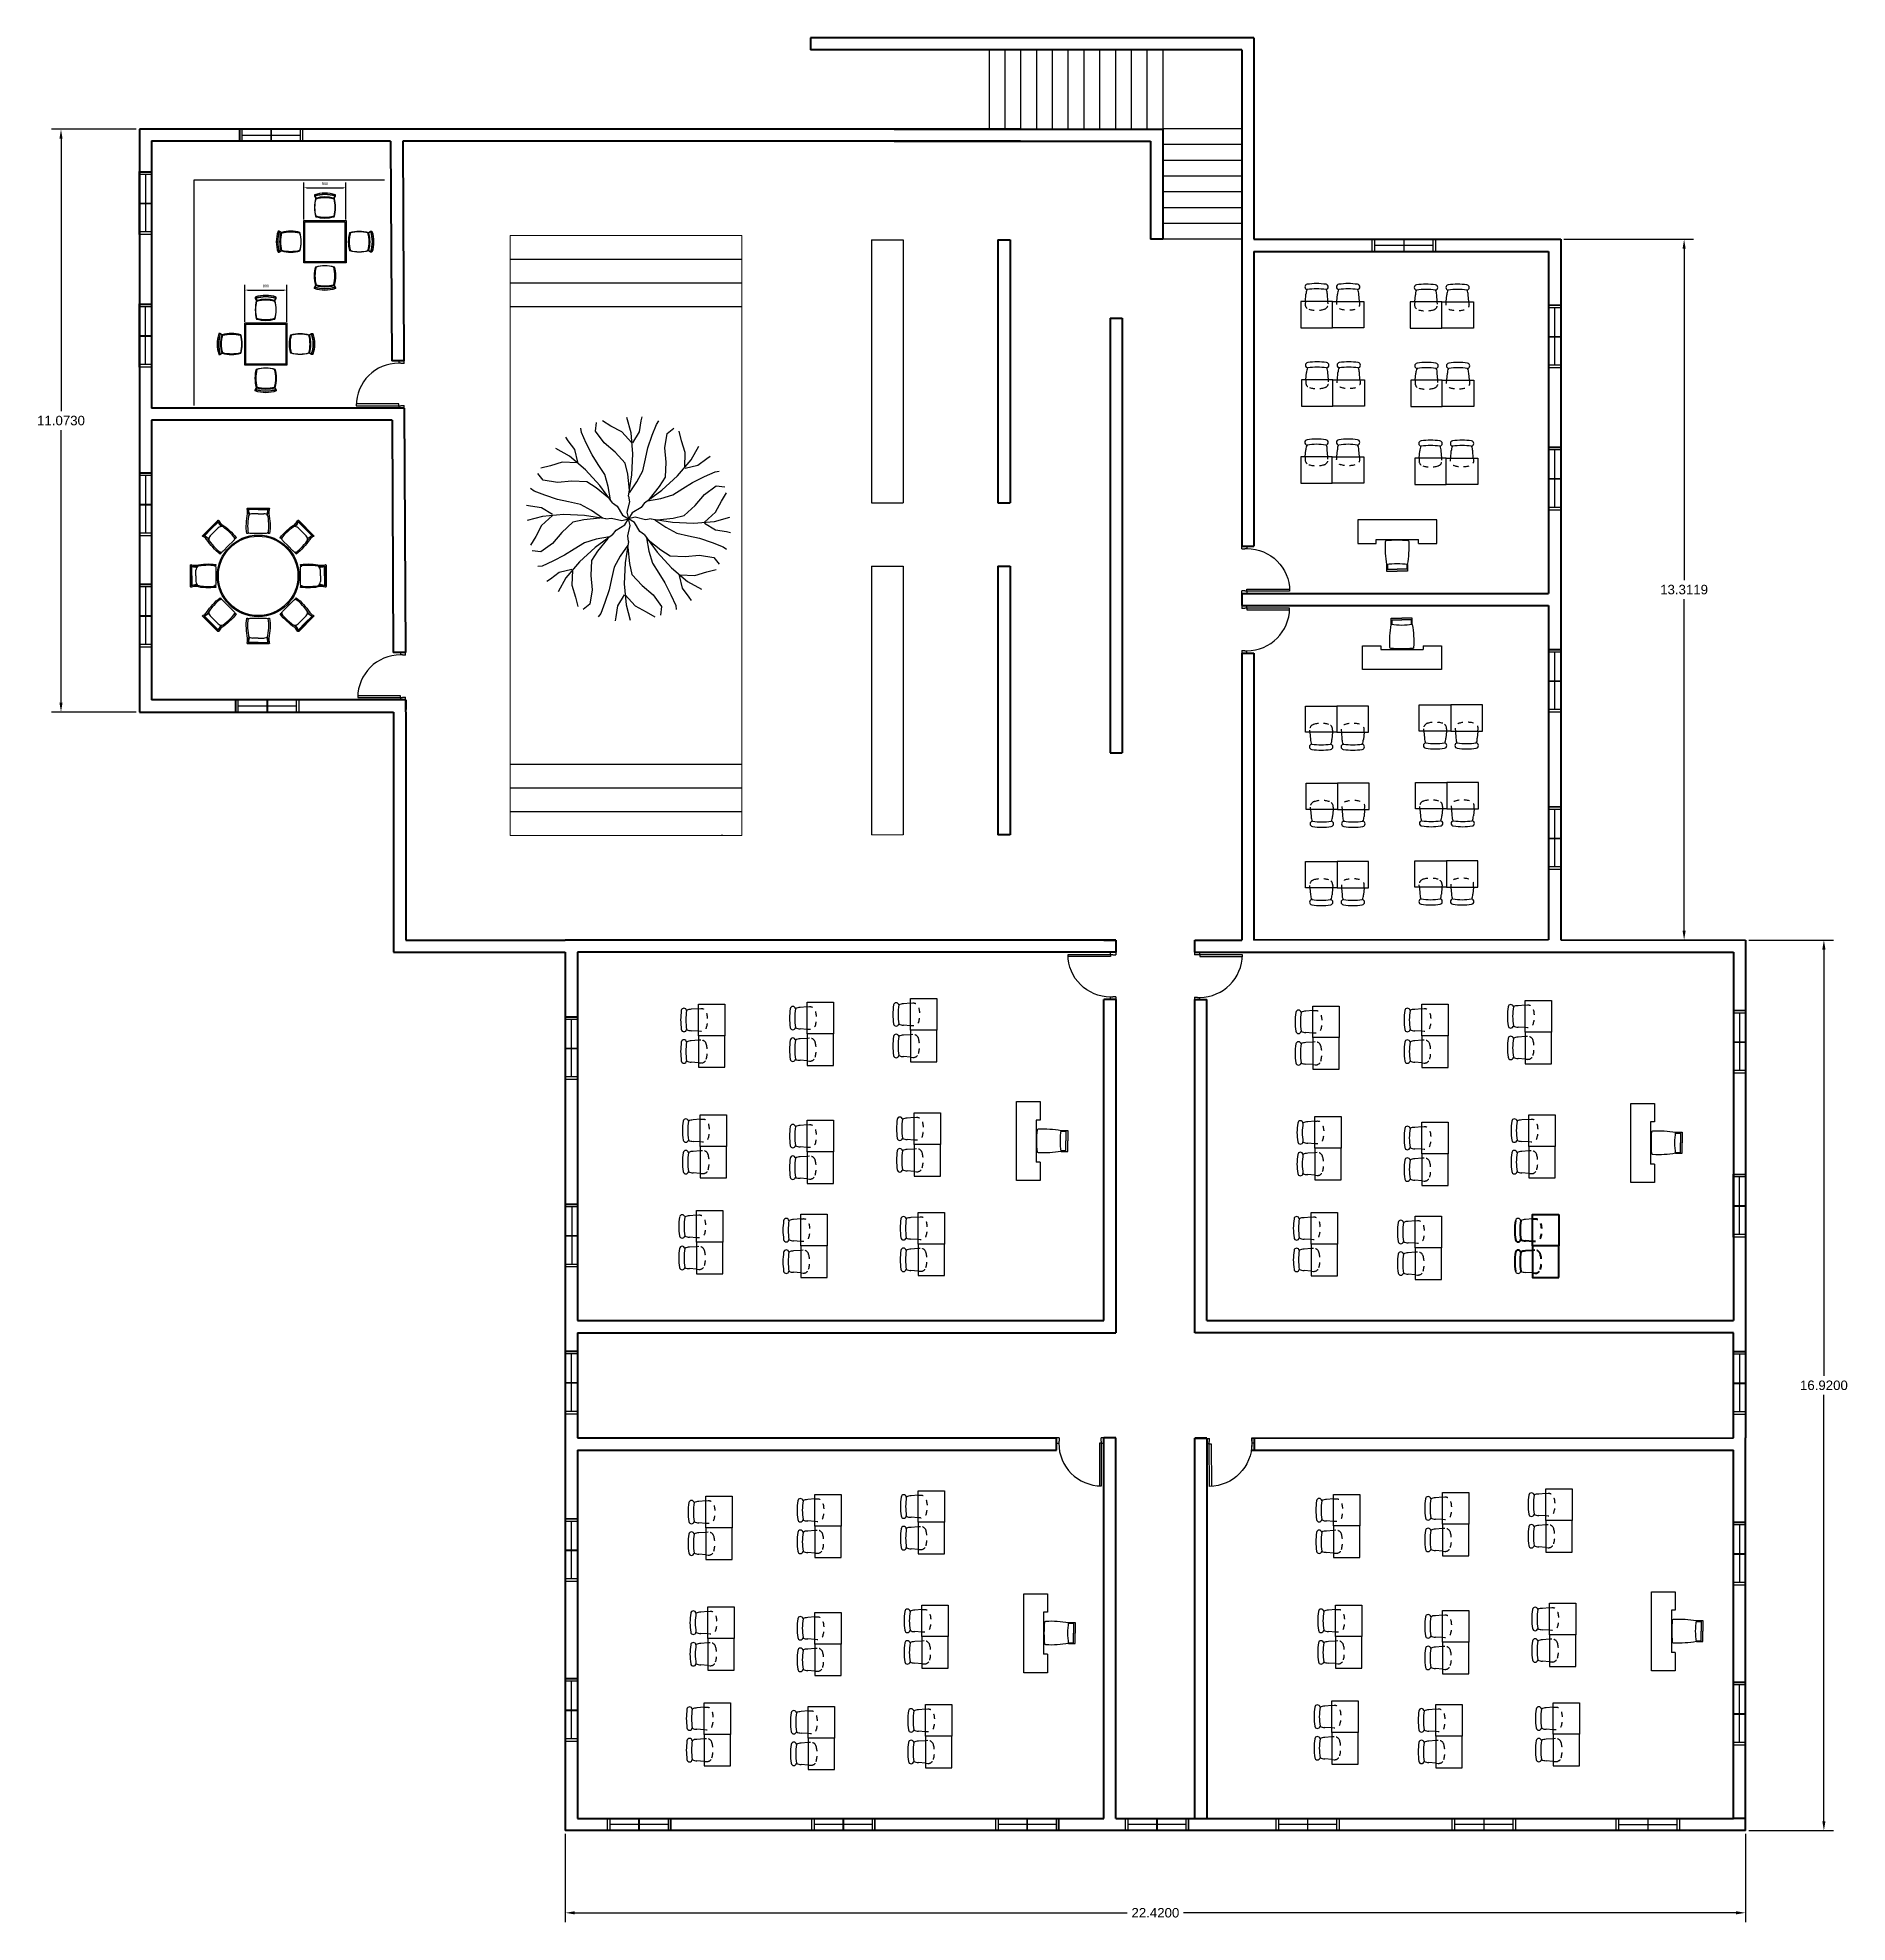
# Model space of a CAD drawing. Header units: metres. Extents: x -353 to 1688, y -477 to 135.
# Drawn here: x -322.8 to -288.43, y -445.21 to -409.41 of the extents above; entities that cross this region are included whole.
import ezdxf

# ---------------------------------------------------------------- set-up
doc = ezdxf.new("R2010")
doc.units = ezdxf.units.M
doc.header["$MEASUREMENT"] = 0
doc.linetypes.add('HIDDEN2', pattern=[0.1875, 0.125, -0.0625])
for name, color, linetype, lineweight in [('DIMENSION', 240, 'Continuous', 40), ('ELEVATION', 160, 'Continuous', 20), ('WALL', 2, 'Continuous', 40)]:
    doc.layers.add(name, color=color, linetype=linetype, lineweight=lineweight)
doc.layers.add('FURNITURE', color=130, linetype='Continuous', plot=False)
doc.layers.add('STAIR', color=231, linetype='Continuous', plot=False)
for name, color, linetype in [('ID-LOOSE', 31, 'Continuous'), ('ID-LOOSE2', 8, 'Continuous'), ('TREES', 82, 'Continuous'), ('WINDOW', 10, 'Continuous')]:
    doc.layers.add(name, color=color, linetype=linetype)
doc.styles.get("Standard").update_dxf_attribs({"font": 'arial.ttf'})
doc.dimstyles.new('Annotative', dxfattribs={"dimscale": 0, "dimtxt": 0.18, "dimasz": 0.18, "dimexe": 0.18, "dimexo": 0.0625, "dimgap": 0.09, "dimtad": 0, "dimtih": 1, "dimtoh": 1, "dimdec": 4, "dimzin": 0, "dimdsep": 46, "dimtxsty": 'Standard', "dimcen": 0.09, "dimadec": 0, "dimazin": 0, "dimtfac": 1, "dimtdec": 4, "dimtofl": 0, "dimtmove": 0, "dimatfit": 3, "dimfxl": 1, "dimtolj": 1, "dimtzin": 0, "dimarcsym": 0})
doc.dimstyles.new('ARCHITXT', dxfattribs={"dimtxt": 0.05, "dimasz": 0.05, "dimexe": 0.1, "dimexo": 0.02, "dimgap": 0.05, "dimtad": 1, "dimtih": 1, "dimtoh": 1, "dimdec": 0, "dimlfac": 1000, "dimzin": 0, "dimdsep": 46, "dimtxsty": 'Standard', "dimcen": 0.1, "dimdle": 0.18, "dimclrd": 15, "dimclre": 15, "dimclrt": 202, "dimadec": 0, "dimazin": 0, "dimtfac": 0.72, "dimtdec": 0, "dimtix": 1, "dimtmove": 2, "dimatfit": 3, "dimfxl": 1, "dimtolj": 1, "dimtzin": 0, "dimarcsym": 0})

msp = doc.modelspace()

# ---------------------------------------------------------------- blocks, each defined once
blk = doc.blocks.new('A$C1D6968EA')
at = {"layer": 'ID-LOOSE2'}
for p, q in [((0.001, 0.385), (0.02, 0.387)), ((0.02, 0.387), (0.016, 0.396)), ((0.02, 0.387), (0.02, 0.396)), ((0.455, 0.201), (0.455, 0.385)), ((0.456, 0.201), (0.456, 0.385)), ((0.464, 0.201), (0.464, 0.385)), ((0.001, 0.017), (0.02, 0.016)), ((0.02, 0.016), (0.016, 0.006)), ((0.02, 0.016), (0.02, 0.006)), ((0.374, 0.201), (0.374, 0.308)), ((0.374, 0.201), (0.374, 0.094)), ((0.455, 0.201), (0.455, 0.018)), ((0.456, 0.201), (0.456, 0.018)), ((0.464, 0.201), (0.464, 0.017))]:
    blk.add_line(p, q, dxfattribs=at)
for centre, radius, start, end in [((0.137, -0.752), 1.154, 78.4357, 96.8363), ((-0.011, 0.389), 0.012, 341.7536, 26.5375), ((0.276, 0.307), 0.0978, 0.5164, 53.1927), ((0.346, 0.685), 0.317, 271.1591, 287.5641), ((0.394, 0.618), 0.241, 264.5513, 285.9626), ((0.454, 0.385), 0.000433, 341.7715, 99.2202), ((0.455, 0.385), 0.000725, 357.3762, 107.5208), ((0.461, 0.384), 0.00242, 10.345, 111.3742), ((0.137, 1.154), 1.154, 263.1637, 281.5643), ((-0.011, 0.014), 0.012, 333.4625, 18.2464), ((0.276, 0.095), 0.0978, 306.8073, 359.4836), ((0.346, -0.282), 0.317, 72.4359, 88.8409), ((0.394, -0.216), 0.241, 74.0374, 95.4487), ((0.454, 0.018), 0.000433, 260.7798, 18.2285), ((0.455, 0.018), 0.000725, 252.4792, 2.6238), ((0.461, 0.018), 0.00242, 248.6258, 349.655)]:
    blk.add_arc(centre, radius, start, end, dxfattribs=at)
blk = doc.blocks.new('A$C8043')
at = {"layer": 'ID-LOOSE'}
blk.add_lwpolyline([(0.377, 1.275, 0.142857), (0.377, 1.625), (0.402, 1.667), (0.402, 1.692, 0.16432), (0.002, 1.692), (0.002, 1.667), (0.027, 1.625, 0.142857), (0.027, 1.275, 0.142857)], format="xyb", close=True, dxfattribs=at)
at = {"layer": 'ID-LOOSE2'}
for points in [[(0.395, 1.664, 0.159203), (0.01, 1.664), (0.03, 1.631, -0.139716), (0.375, 1.631)], [(0.035, 1.283, -0.138299), (0.035, 1.617, -0.138299), (0.369, 1.617, -0.138299), (0.369, 1.283, -0.138299)]]:
    blk.add_lwpolyline(points, format="xyb", close=True, dxfattribs=at)
at = {"layer": 'ID-LOOSE2', "color": 4}
for centre, start, end in [((0.202, 1.075), 71.3371, 108.6629), ((0.202, 1.025), 73.7398, 106.2602)]:
    blk.add_arc(centre, 0.625, start, end, dxfattribs=at)
blk = doc.blocks.new('*D402')
at = {"layer": 'Defpoints', "color": 0, "transparency": 16777216}
for p in [(-316.948, -412.257), (-317.748, -412.882), (-316.948, -412.882)]:
    blk.add_point(p, dxfattribs=at)
at = {"layer": 'FURNITURE', "color": 15, "lineweight": -2, "transparency": 16777216}
for p, q in [((-317.748, -412.862), (-317.748, -412.157)), ((-317.698, -412.257), (-316.998, -412.257)), ((-316.948, -412.862), (-316.948, -412.157))]:
    blk.add_line(p, q, dxfattribs=at)
at = {"layer": 'FURNITURE', "color": 15, "transparency": 16777216}
for points in [[(-317.698, -412.249), (-317.698, -412.266), (-317.748, -412.257)], [(-316.998, -412.249), (-316.998, -412.266), (-316.948, -412.257)]]:
    blk.add_solid(points, dxfattribs=at)
at = {"layer": 'FURNITURE', "color": 202, "transparency": 16777216, "insert": (-317.348, -412.182), "char_height": 0.05, "attachment_point": 5}
blk.add_mtext('\\A1;800', dxfattribs=at)
blk = doc.blocks.new('*D405')
at = {"layer": 'Defpoints', "color": 0, "transparency": 16777216}
for p in [(-318.071, -414.201), (-318.871, -414.826), (-318.071, -414.826)]:
    blk.add_point(p, dxfattribs=at)
at = {"layer": 'FURNITURE', "color": 15, "lineweight": -2, "transparency": 16777216}
for p, q in [((-318.871, -414.806), (-318.871, -414.101)), ((-318.821, -414.201), (-318.121, -414.201)), ((-318.071, -414.806), (-318.071, -414.101))]:
    blk.add_line(p, q, dxfattribs=at)
at = {"layer": 'FURNITURE', "color": 15, "transparency": 16777216}
for points in [[(-318.821, -414.193), (-318.821, -414.21), (-318.871, -414.201)], [(-318.121, -414.193), (-318.121, -414.21), (-318.071, -414.201)]]:
    blk.add_solid(points, dxfattribs=at)
at = {"layer": 'FURNITURE', "color": 202, "transparency": 16777216, "insert": (-318.471, -414.126), "char_height": 0.05, "attachment_point": 5}
blk.add_mtext('\\A1;800', dxfattribs=at)
blk = doc.blocks.new('BRANCHZ', base_point=(0.5, 0.5))
for p, q in [((0.8758, 0.6211), (0.9341, 0.6629)), ((0.9341, 0.6629), (0.9759, 0.6586)), ((0.7756, 0.5166), (0.8297, 0.5667)), ((0.8297, 0.5667), (0.8758, 0.6211)), ((0.9298, 0.5334), (0.9591, 0.5878)), ((0.9591, 0.5878), (0.9842, 0.6293)), ((0.5334, 0.5083), (0.5, 0.5)), ((0.5835, 0.4958), (0.5335, 0.5083)), ((0.6126, 0.5001), (0.5835, 0.4958)), ((0.6126, 0.5001), (0.717, 0.4833)), ((0.6294, 0.4958), (0.6837, 0.4582)), ((0.6416, 0.496), (0.7213, 0.5041)), ((0.717, 0.4833), (0.8214, 0.479)), ((0.7213, 0.5041), (0.7756, 0.5166)), ((0.8214, 0.479), (0.9258, 0.4876)), ((0.8758, 0.4833), (0.9298, 0.5334)), ((0.8758, 0.479), (0.9298, 0.4457)), ((0.9258, 0.4876), (1.001, 0.5083)), ((0.6837, 0.4582), (0.7381, 0.4289)), ((0.7381, 0.4289), (0.7964, 0.4164)), ((0.7964, 0.4164), (0.8507, 0.4039)), ((0.8507, 0.4039), (0.9133, 0.3831)), ((0.9133, 0.3831), (0.9674, 0.3623)), ((0.9298, 0.4457), (0.9842, 0.4375)), ((0.9842, 0.4375), (1.005, 0.4332)), ((0.9674, 0.3623), (0.9842, 0.3498))]:
    blk.add_line(p, q)
blk = doc.blocks.new('TREE-16')
at = {"xscale": 120, "yscale": 120, "zscale": 120}
for rotation in [90, 44.99999999999985, 134.9999999999999, 180, 224.9999999999999, 314.9999999999998, 270]:
    blk.add_blockref('BRANCHZ', (0, 0), dxfattribs=dict(at, rotation=rotation))
blk.add_blockref('BRANCHZ', (0, 0), dxfattribs=at)
blk = doc.blocks.new('*D423')
at = {"layer": 'Defpoints', "color": 0, "transparency": 16777216}
for p in [(-290.362, -426.549), (-290.362, -443.469), (-288.872, -443.469)]:
    blk.add_point(p, dxfattribs=at)
at = {"layer": 'DIMENSION', "color": 0, "lineweight": -2, "transparency": 16777216}
for p, q in [((-290.299, -426.549), (-288.692, -426.549)), ((-288.872, -426.729), (-288.872, -434.827)), ((-288.872, -443.289), (-288.872, -435.191)), ((-290.299, -443.469), (-288.692, -443.469))]:
    blk.add_line(p, q, dxfattribs=at)
at = {"layer": 'DIMENSION', "color": 0, "transparency": 16777216}
for points in [[(-288.902, -426.729), (-288.842, -426.729), (-288.872, -426.549)], [(-288.902, -443.289), (-288.842, -443.289), (-288.872, -443.469)]]:
    blk.add_solid(points, dxfattribs=at)
at = {"layer": 'DIMENSION', "color": 0, "transparency": 16777216, "insert": (-288.872, -435.009), "char_height": 0.18, "attachment_point": 5}
blk.add_mtext('\\A1;16.9200', dxfattribs=at)
blk = doc.blocks.new('*D424')
at = {"layer": 'Defpoints', "color": 0, "transparency": 16777216}
for p in [(-312.782, -443.469), (-290.362, -443.469), (-290.362, -445.03)]:
    blk.add_point(p, dxfattribs=at)
at = {"layer": 'DIMENSION', "color": 0, "lineweight": -2, "transparency": 16777216}
for p, q in [((-312.782, -443.532), (-312.782, -445.21)), ((-290.362, -443.532), (-290.362, -445.21)), ((-312.602, -445.03), (-302.107, -445.03)), ((-290.542, -445.03), (-301.037, -445.03))]:
    blk.add_line(p, q, dxfattribs=at)
at = {"layer": 'DIMENSION', "color": 0, "transparency": 16777216}
for points in [[(-312.602, -445), (-312.602, -445.06), (-312.782, -445.03)], [(-290.542, -445), (-290.542, -445.06), (-290.362, -445.03)]]:
    blk.add_solid(points, dxfattribs=at)
at = {"layer": 'DIMENSION', "color": 0, "transparency": 16777216, "insert": (-301.572, -445.03), "char_height": 0.18, "attachment_point": 5}
blk.add_mtext('\\A1;22.4200', dxfattribs=at)
blk = doc.blocks.new('*D425')
at = {"layer": 'Defpoints', "color": 0, "transparency": 16777216}
for p in [(-293.873, -413.236), (-293.873, -426.548), (-291.528, -426.548)]:
    blk.add_point(p, dxfattribs=at)
at = {"layer": 'DIMENSION', "color": 0, "lineweight": -2, "transparency": 16777216}
for p, q in [((-293.81, -413.236), (-291.348, -413.236)), ((-291.528, -413.416), (-291.528, -419.71)), ((-291.528, -426.368), (-291.528, -420.074)), ((-293.81, -426.548), (-291.348, -426.548))]:
    blk.add_line(p, q, dxfattribs=at)
at = {"layer": 'DIMENSION', "color": 0, "transparency": 16777216}
for points in [[(-291.558, -413.416), (-291.498, -413.416), (-291.528, -413.236)], [(-291.558, -426.368), (-291.498, -426.368), (-291.528, -426.548)]]:
    blk.add_solid(points, dxfattribs=at)
at = {"layer": 'DIMENSION', "color": 0, "transparency": 16777216, "insert": (-291.528, -419.892), "char_height": 0.18, "attachment_point": 5}
blk.add_mtext('\\A1;13.3119', dxfattribs=at)
blk = doc.blocks.new('*D426')
at = {"layer": 'Defpoints', "color": 0, "transparency": 16777216}
for p in [(-320.873, -411.145), (-322.362, -422.218), (-320.873, -422.218)]:
    blk.add_point(p, dxfattribs=at)
at = {"layer": 'DIMENSION', "color": 0, "lineweight": -2, "transparency": 16777216}
for p, q in [((-320.935, -411.145), (-322.542, -411.145)), ((-322.362, -411.325), (-322.362, -416.499)), ((-322.362, -422.038), (-322.362, -416.863)), ((-320.935, -422.218), (-322.542, -422.218))]:
    blk.add_line(p, q, dxfattribs=at)
at = {"layer": 'DIMENSION', "color": 0, "transparency": 16777216}
for points in [[(-322.392, -411.325), (-322.332, -411.325), (-322.362, -411.145)], [(-322.392, -422.038), (-322.332, -422.038), (-322.362, -422.218)]]:
    blk.add_solid(points, dxfattribs=at)
at = {"layer": 'DIMENSION', "color": 0, "transparency": 16777216, "insert": (-322.362, -416.681), "char_height": 0.18, "attachment_point": 5}
blk.add_mtext('\\A1;11.0730', dxfattribs=at)

# ---------------------------------------------------------------- dimensions: what is measured, and where the dimension line sits
at = {"layer": 'DIMENSION'}
for base, p1, p2, picture, middle in [((-322.36178, -422.21758), (-320.87277, -411.14454), (-320.87277, -422.21758), '*D426', (-322.36178, -416.68106)), ((-291.52831, -426.54831), (-293.87277, -413.2364), (-293.87277, -426.54831), '*D425', (-291.52831, -419.89236)), ((-288.8721, -443.46906), (-290.36199, -426.54906), (-290.36199, -443.46906), '*D423', (-288.8721, -435.00906))]:
    dim = msp.add_linear_dim(base=base, p1=p1, p2=p2, angle=90, dimstyle='Annotative', dxfattribs=at)
    dim.commit()
    dim.dimension.update_dxf_attribs({"geometry": picture, "text_midpoint": middle})
dim = msp.add_linear_dim(base=(-290.36199, -445.03015), p1=(-312.78199, -443.46906), p2=(-290.36199, -443.46906), dimstyle='Annotative', dxfattribs=at)
dim.commit()
dim.dimension.update_dxf_attribs({"geometry": '*D424', "text_midpoint": (-301.57199, -445.03015)})
at = {"layer": 'FURNITURE'}
for base, p1, p2, picture, middle in [((-316.94754, -412.25734), (-317.74754, -412.88234), (-316.94754, -412.88234), '*D402', (-317.34754, -412.18182)), ((-318.07141, -414.20137), (-318.87141, -414.82637), (-318.07141, -414.82637), '*D405', (-318.47141, -414.12585))]:
    dim = msp.add_linear_dim(base=base, p1=p1, p2=p2, dimstyle='ARCHITXT', dxfattribs=at)
    dim.commit()
    dim.dimension.update_dxf_attribs({"geometry": picture, "text_midpoint": middle})

# ---------------------------------------------------------------- linework, layer by layer
at = {"layer": 'DIMENSION'}
for p, q in [((-294.4071, -432.27525), (-294.54217, -432.26546)), ((-294.4071, -432.44645), (-294.54217, -432.45624))]:
    msp.add_line(p, q, dxfattribs=at)
for points in [[(-293.9071, -431.76085), (-293.9071, -432.36085), (-294.4071, -432.36085), (-294.4071, -431.76085)], [(-293.9071, -432.96085), (-293.9071, -432.36085), (-294.4071, -432.36085), (-294.4071, -432.96085)]]:
    msp.add_lwpolyline(points, close=True, dxfattribs=at)
at = {"layer": 'DIMENSION', "linetype": 'HIDDEN2', "ltscale": 0.03, "flags": 128}
msp.add_lwpolyline([(-294.4071, -431.84714), (-294.36431, -431.84335, -0.35850154), (-294.25784, -431.91638, -0.14150797), (-294.25784, -432.20532, -0.35850154), (-294.36431, -432.27835), (-294.4071, -432.27525)], format="xyb", dxfattribs=at)
at = {"layer": 'DIMENSION', "linetype": 'HIDDEN2', "ltscale": 0.03}
msp.add_lwpolyline([(-294.4071, -432.87456), (-294.36431, -432.87835, 0.35850154), (-294.25784, -432.80532, 0.14150797), (-294.25784, -432.51638, 0.35850154), (-294.36431, -432.44335), (-294.4071, -432.44645)], format="xyb", dxfattribs=at)
at = {"layer": 'DIMENSION'}
for centre, radius, start, end in [((-293.5262, -432.06085), 1.2192, 171.544527, 188.455473), ((-293.5262, -432.66085), 1.2192, 171.544527, 188.455473), ((-294.6819, -432.23265), 0.0508, 188.455473, 351.544527), ((-294.6819, -432.48905), 0.0508, 8.455473, 171.544527), ((-294.54217, -432.06228), 0.20318, 243.61801, 270), ((-294.54217, -432.65942), 0.20318, 90, 116.38199)]:
    msp.add_arc(centre, radius, start, end, dxfattribs=at)
at = {"layer": 'DIMENSION', "color": 7}
for centre in [(-293.4257, -432.06085), (-293.4257, -432.66085)]:
    msp.add_arc(centre, 1.2192, 171.544527, 188.455473, dxfattribs=at)
at = {"layer": 'ELEVATION'}
for p, q in [((-313.83024, -413.16486), (-309.43024, -413.16486)), ((-313.83024, -424.56486), (-313.83024, -413.16486)), ((-309.43024, -413.16486), (-309.43024, -424.56486)), ((-309.43024, -424.56486), (-313.83024, -424.56486)), ((-306.36277, -424.54906), (-306.96277, -424.54906))]:
    msp.add_line(p, q, dxfattribs=at)
at = {"layer": 'FURNITURE'}
for p, q in [((-316.21565, -412.11014), (-319.83765, -412.11014)), ((-319.83765, -412.11014), (-319.83765, -416.39392)), ((-306.96277, -413.24454), (-306.96277, -418.24454)), ((-306.96277, -413.24454), (-306.36277, -413.24454)), ((-306.36277, -413.24454), (-306.36277, -418.24454)), ((-298.72323, -414.41685), (-298.71127, -414.28178)), ((-298.29513, -414.41685), (-298.30492, -414.28178)), ((-298.12392, -414.41685), (-298.11413, -414.28178)), ((-297.69582, -414.41685), (-297.70778, -414.28178)), ((-296.64545, -414.42755), (-296.63349, -414.29248)), ((-296.21735, -414.42755), (-296.22714, -414.29248)), ((-296.04614, -414.42755), (-296.03635, -414.29248)), ((-295.61804, -414.42755), (-295.63, -414.29248)), ((-298.71252, -415.90435), (-298.70055, -415.76928)), ((-298.28441, -415.90435), (-298.2942, -415.76928)), ((-298.1132, -415.90435), (-298.10341, -415.76928)), ((-297.6851, -415.90435), (-297.69706, -415.76928)), ((-296.63474, -415.91505), (-296.62278, -415.77998)), ((-296.20664, -415.91505), (-296.21643, -415.77998)), ((-296.03543, -415.91505), (-296.02564, -415.77998)), ((-295.60732, -415.91505), (-295.61929, -415.77998)), ((-298.72425, -417.36949), (-298.71229, -417.23442)), ((-298.29615, -417.36949), (-298.30594, -417.23442)), ((-298.12494, -417.36949), (-298.11515, -417.23442)), ((-297.69684, -417.36949), (-297.7088, -417.23442)), ((-296.55977, -417.39185), (-296.54781, -417.25677)), ((-296.13167, -417.39185), (-296.14146, -417.25677)), ((-295.96046, -417.39185), (-295.95067, -417.25677)), ((-295.53236, -417.39185), (-295.54432, -417.25677)), ((-306.96277, -418.24454), (-306.36277, -418.24454)), ((-296.22481, -418.56528), (-297.72481, -418.56528)), ((-297.72481, -418.56528), (-297.72481, -419.01528)), ((-296.22481, -419.01528), (-296.22481, -418.56528)), ((-297.72481, -419.01528), (-297.37481, -419.01528)), ((-297.37481, -418.94028), (-296.57481, -418.94028)), ((-297.37481, -419.01528), (-297.37481, -418.94028)), ((-296.57481, -419.01528), (-296.57481, -418.94028)), ((-296.57481, -419.01528), (-296.22481, -419.01528)), ((-306.96277, -419.44454), (-306.96277, -424.54906)), ((-306.96277, -419.44454), (-306.36277, -419.44454)), ((-306.36277, -419.44454), (-306.36277, -424.54906)), ((-297.17981, -419.41528), (-297.17981, -419.54028)), ((-297.17981, -419.54028), (-296.97981, -419.54028)), ((-297.16381, -419.41323), (-297.16381, -419.50528)), ((-297.16381, -419.50528), (-296.97981, -419.50528)), ((-296.79581, -419.50528), (-296.97981, -419.50528)), ((-296.77981, -419.54028), (-296.97981, -419.54028)), ((-296.79581, -419.41323), (-296.79581, -419.50528)), ((-296.77981, -419.41528), (-296.77981, -419.54028)), ((-297.0916, -420.55712), (-297.0916, -420.43212)), ((-297.0916, -420.43212), (-296.8916, -420.43212)), ((-297.0756, -420.55917), (-297.0756, -420.46712)), ((-297.0756, -420.46712), (-296.8916, -420.46712)), ((-296.6916, -420.43212), (-296.8916, -420.43212)), ((-296.7076, -420.46712), (-296.8916, -420.46712)), ((-296.7076, -420.55917), (-296.7076, -420.46712)), ((-296.6916, -420.55712), (-296.6916, -420.43212)), ((-297.6366, -420.95712), (-297.2866, -420.95712)), ((-297.6366, -421.40712), (-297.6366, -420.95712)), ((-297.2866, -420.95712), (-297.2866, -421.03212)), ((-297.2866, -421.03212), (-296.4866, -421.03212)), ((-296.4866, -420.95712), (-296.4866, -421.03212)), ((-296.4866, -420.95712), (-296.1366, -420.95712)), ((-296.1366, -420.95712), (-296.1366, -421.40712)), ((-296.1366, -421.40712), (-297.6366, -421.40712)), ((-298.63604, -422.60291), (-298.62408, -422.73798)), ((-298.20794, -422.60291), (-298.21773, -422.73798)), ((-298.03673, -422.60291), (-298.02694, -422.73798)), ((-297.60863, -422.60291), (-297.62059, -422.73798)), ((-296.47156, -422.58056), (-296.4596, -422.71563)), ((-296.04346, -422.58056), (-296.05325, -422.71563)), ((-295.87225, -422.58056), (-295.86246, -422.71563)), ((-295.44415, -422.58056), (-295.45611, -422.71563)), ((-298.62431, -424.06805), (-298.61235, -424.20312)), ((-298.19621, -424.06805), (-298.20599, -424.20312)), ((-298.025, -424.06805), (-298.01521, -424.20312)), ((-297.59689, -424.06805), (-297.60886, -424.20312)), ((-296.54653, -424.05735), (-296.53457, -424.19242)), ((-296.11843, -424.05735), (-296.12822, -424.19242)), ((-295.94722, -424.05735), (-295.93743, -424.19242)), ((-295.51912, -424.05735), (-295.53108, -424.19242)), ((-298.63502, -425.55555), (-298.62306, -425.69062)), ((-298.20692, -425.55555), (-298.21671, -425.69062)), ((-298.03571, -425.55555), (-298.02592, -425.69062)), ((-297.60761, -425.55555), (-297.61957, -425.69062)), ((-296.55725, -425.54485), (-296.54528, -425.67992)), ((-296.12914, -425.54485), (-296.13893, -425.67992)), ((-295.95793, -425.54485), (-295.94814, -425.67992)), ((-295.52983, -425.54485), (-295.54179, -425.67992)), ((-310.25255, -427.85352), (-310.38762, -427.86548)), ((-308.18438, -427.8185), (-308.31945, -427.83046)), ((-306.22136, -427.74844), (-306.35643, -427.76041)), ((-296.51033, -427.85428), (-296.6454, -427.86624)), ((-294.54731, -427.78422), (-294.68238, -427.79619)), ((-306.22136, -428.17655), (-306.35643, -428.16676)), ((-298.5785, -427.8893), (-298.71358, -427.90126)), ((-294.54731, -428.21233), (-294.68238, -428.20254)), ((-310.25255, -428.28162), (-310.38762, -428.27183)), ((-310.25255, -428.45283), (-310.38762, -428.46262)), ((-308.18438, -428.2466), (-308.31945, -428.23681)), ((-308.18438, -428.41781), (-308.31945, -428.4276)), ((-306.22136, -428.34776), (-306.35643, -428.35755)), ((-298.5785, -428.3174), (-298.71358, -428.30761)), ((-298.5785, -428.48861), (-298.71358, -428.4984)), ((-296.51033, -428.28238), (-296.6454, -428.27259)), ((-296.51033, -428.45359), (-296.6454, -428.46338)), ((-294.54731, -428.38354), (-294.68238, -428.39333)), ((-310.25255, -428.88094), (-310.38762, -428.86897)), ((-308.18438, -428.84591), (-308.31945, -428.83395)), ((-306.22136, -428.77586), (-306.35643, -428.7639)), ((-298.5785, -428.91672), (-298.71358, -428.90475)), ((-296.51033, -428.88169), (-296.6454, -428.86973)), ((-294.54731, -428.81164), (-294.68238, -428.79968)), ((-304.21235, -431.11965), (-304.21235, -429.61965)), ((-304.21235, -429.61965), (-303.76235, -429.61965)), ((-303.76235, -429.61965), (-303.76235, -429.96965)), ((-310.2175, -429.95503), (-310.35257, -429.96699)), ((-306.15125, -429.92), (-306.28632, -429.93197)), ((-303.83735, -429.96965), (-303.83735, -430.76965)), ((-303.76235, -429.96965), (-303.83735, -429.96965)), ((-298.54345, -429.99081), (-298.67852, -430.00277)), ((-294.4772, -429.95578), (-294.61227, -429.96775)), ((-292.53831, -431.15543), (-292.53831, -429.65543)), ((-292.53831, -429.65543), (-292.08831, -429.65543)), ((-292.08831, -429.65543), (-292.08831, -430.00543)), ((-308.18438, -430.06011), (-308.31945, -430.07207)), ((-306.15125, -430.34811), (-306.28632, -430.33832)), ((-303.3644, -430.18065), (-303.27235, -430.18065)), ((-303.36235, -430.16465), (-303.23735, -430.16465)), ((-303.27235, -430.18065), (-303.27235, -430.36465)), ((-303.23735, -430.16465), (-303.23735, -430.36465)), ((-296.51033, -430.09589), (-296.6454, -430.10785)), ((-292.16331, -430.00543), (-292.16331, -430.80543)), ((-292.08831, -430.00543), (-292.16331, -430.00543)), ((-291.69035, -430.21643), (-291.59831, -430.21643)), ((-291.68831, -430.20043), (-291.56331, -430.20043)), ((-291.59831, -430.21643), (-291.59831, -430.40043)), ((-291.56331, -430.20043), (-291.56331, -430.40043)), ((-310.2175, -430.38313), (-310.35257, -430.37334)), ((-310.2175, -430.55434), (-310.35257, -430.56413)), ((-308.18438, -430.48821), (-308.31945, -430.47842)), ((-308.18438, -430.65942), (-308.31945, -430.66921)), ((-306.15125, -430.51932), (-306.28632, -430.52911)), ((-303.3644, -430.54865), (-303.27235, -430.54865)), ((-303.36235, -430.56465), (-303.23735, -430.56465)), ((-303.27235, -430.54865), (-303.27235, -430.36465)), ((-303.23735, -430.56465), (-303.23735, -430.36465)), ((-298.54345, -430.41891), (-298.67852, -430.40912)), ((-298.54345, -430.59012), (-298.67852, -430.59991)), ((-296.51033, -430.52399), (-296.6454, -430.5142)), ((-296.51033, -430.6952), (-296.6454, -430.70499)), ((-294.4772, -430.38389), (-294.61227, -430.3741)), ((-294.4772, -430.5551), (-294.61227, -430.56489)), ((-291.69035, -430.58443), (-291.59831, -430.58443)), ((-291.68831, -430.60043), (-291.56331, -430.60043)), ((-291.59831, -430.58443), (-291.59831, -430.40043)), ((-291.56331, -430.60043), (-291.56331, -430.40043)), ((-310.2175, -430.98244), (-310.35257, -430.97048)), ((-308.18438, -431.08752), (-308.31945, -431.07556)), ((-306.15125, -430.94742), (-306.28632, -430.93546)), ((-303.76235, -430.76965), (-303.83735, -430.76965)), ((-303.76235, -430.76965), (-303.76235, -431.11965)), ((-298.54345, -431.01822), (-298.67852, -431.00626)), ((-294.4772, -430.9832), (-294.61227, -430.97124)), ((-292.08831, -430.80543), (-292.16331, -430.80543)), ((-292.08831, -430.80543), (-292.08831, -431.15543)), ((-303.76235, -431.11965), (-304.21235, -431.11965)), ((-296.51033, -431.1233), (-296.6454, -431.11134)), ((-292.08831, -431.15543), (-292.53831, -431.15543)), ((-310.28761, -431.77634), (-310.42268, -431.7883)), ((-308.30878, -431.84639), (-308.44385, -431.85835)), ((-306.08115, -431.81136), (-306.21622, -431.82333)), ((-298.61356, -431.81212), (-298.74863, -431.82408)), ((-296.63473, -431.88217), (-296.7698, -431.89413)), ((-294.4071, -431.84714), (-294.54217, -431.85911)), ((-310.28761, -432.20444), (-310.42268, -432.19465)), ((-310.28761, -432.37565), (-310.42268, -432.38544)), ((-308.30878, -432.27449), (-308.44385, -432.2647)), ((-308.30878, -432.4457), (-308.44385, -432.45549)), ((-306.08115, -432.23947), (-306.21622, -432.22968)), ((-306.08115, -432.41068), (-306.21622, -432.42046)), ((-298.61356, -432.24022), (-298.74863, -432.23043)), ((-298.61356, -432.41143), (-298.74863, -432.42122)), ((-296.63473, -432.31027), (-296.7698, -432.30048)), ((-296.63473, -432.48148), (-296.7698, -432.49127)), ((-310.28761, -432.80375), (-310.42268, -432.79179)), ((-308.30878, -432.8738), (-308.44385, -432.86184)), ((-306.08115, -432.83878), (-306.21622, -432.82682)), ((-298.61356, -432.83953), (-298.74863, -432.82757)), ((-294.4071, -432.87456), (-294.54217, -432.8626)), ((-296.63473, -432.90958), (-296.7698, -432.89762)), ((-306.07865, -437.09774), (-306.21373, -437.1097)), ((-296.11695, -437.13201), (-296.25202, -437.14397)), ((-294.15394, -437.06196), (-294.28901, -437.07392)), ((-310.10985, -437.20281), (-310.24492, -437.21478)), ((-308.04167, -437.16779), (-308.17674, -437.17975)), ((-306.07865, -437.52584), (-306.21373, -437.51605)), ((-298.18513, -437.16703), (-298.3202, -437.179)), ((-294.15394, -437.49006), (-294.28901, -437.48027)), ((-310.10985, -437.63092), (-310.24492, -437.62113)), ((-310.10985, -437.80213), (-310.24492, -437.81192)), ((-308.04167, -437.59589), (-308.17674, -437.5861)), ((-308.04167, -437.7671), (-308.17674, -437.77689)), ((-306.07865, -437.69705), (-306.21373, -437.70684)), ((-298.18513, -437.59514), (-298.3202, -437.58535)), ((-298.18513, -437.76635), (-298.3202, -437.77614)), ((-296.11695, -437.56011), (-296.25202, -437.55032)), ((-296.11695, -437.73132), (-296.25202, -437.74111)), ((-294.15394, -437.66127), (-294.28901, -437.67106)), ((-310.10985, -438.23023), (-310.24492, -438.21827)), ((-308.04167, -438.1952), (-308.17674, -438.18324)), ((-306.07865, -438.12515), (-306.21373, -438.11319)), ((-298.18513, -438.19445), (-298.3202, -438.18249)), ((-296.11695, -438.15942), (-296.25202, -438.14746)), ((-294.15394, -438.08937), (-294.28901, -438.07741)), ((-292.14493, -440.43316), (-292.14493, -438.93316)), ((-292.14493, -438.93316), (-291.69493, -438.93316)), ((-291.69493, -438.93316), (-291.69493, -439.28316)), ((-310.07479, -439.30432), (-310.20986, -439.31629)), ((-306.00855, -439.2693), (-306.14362, -439.28126)), ((-304.06965, -440.46894), (-304.06965, -438.96894)), ((-304.06965, -438.96894), (-303.61965, -438.96894)), ((-303.61965, -438.96894), (-303.61965, -439.31894)), ((-298.15007, -439.26854), (-298.28514, -439.28051)), ((-294.08383, -439.23352), (-294.2189, -439.24548)), ((-291.76993, -439.28316), (-291.76993, -440.08316)), ((-291.69493, -439.28316), (-291.76993, -439.28316)), ((-308.04167, -439.4094), (-308.17674, -439.42136)), ((-303.69465, -439.31894), (-303.69465, -440.11894)), ((-303.61965, -439.31894), (-303.69465, -439.31894)), ((-303.22169, -439.52994), (-303.12965, -439.52994)), ((-303.21965, -439.51394), (-303.09465, -439.51394)), ((-303.12965, -439.52994), (-303.12965, -439.71394)), ((-303.09465, -439.51394), (-303.09465, -439.71394)), ((-296.11695, -439.37362), (-296.25202, -439.38558)), ((-294.08383, -439.66162), (-294.2189, -439.65183)), ((-291.29697, -439.49416), (-291.20493, -439.49416)), ((-291.29493, -439.47816), (-291.16993, -439.47816)), ((-291.20493, -439.49416), (-291.20493, -439.67816)), ((-291.16993, -439.47816), (-291.16993, -439.67816)), ((-310.07479, -439.73243), (-310.20986, -439.72264)), ((-310.07479, -439.90364), (-310.20986, -439.91343)), ((-308.04167, -439.8375), (-308.17674, -439.82771)), ((-308.04167, -440.00871), (-308.17674, -440.0185)), ((-306.00855, -439.6974), (-306.14362, -439.68761)), ((-306.00855, -439.86861), (-306.14362, -439.8784)), ((-303.22169, -439.89794), (-303.12965, -439.89794)), ((-303.21965, -439.91394), (-303.09465, -439.91394)), ((-303.12965, -439.89794), (-303.12965, -439.71394)), ((-303.09465, -439.91394), (-303.09465, -439.71394)), ((-298.15007, -439.69665), (-298.28514, -439.68686)), ((-298.15007, -439.86786), (-298.28514, -439.87765)), ((-296.11695, -439.80172), (-296.25202, -439.79193)), ((-296.11695, -439.97293), (-296.25202, -439.98272)), ((-294.08383, -439.83283), (-294.2189, -439.84262)), ((-291.29697, -439.86216), (-291.20493, -439.86216)), ((-291.29493, -439.87816), (-291.16993, -439.87816)), ((-291.20493, -439.86216), (-291.20493, -439.67816)), ((-291.16993, -439.87816), (-291.16993, -439.67816)), ((-310.07479, -440.33174), (-310.20986, -440.31978)), ((-306.00855, -440.29671), (-306.14362, -440.28475)), ((-303.61965, -440.11894), (-303.69465, -440.11894)), ((-303.61965, -440.11894), (-303.61965, -440.46894)), ((-298.15007, -440.29596), (-298.28514, -440.284)), ((-294.08383, -440.26093), (-294.2189, -440.24897)), ((-291.69493, -440.08316), (-291.76993, -440.08316)), ((-291.69493, -440.08316), (-291.69493, -440.43316)), ((-308.04167, -440.43681), (-308.17674, -440.42485)), ((-303.61965, -440.46894), (-304.06965, -440.46894)), ((-296.11695, -440.40103), (-296.25202, -440.38907)), ((-291.69493, -440.43316), (-292.14493, -440.43316)), ((-298.22018, -441.08985), (-298.35525, -441.10181)), ((-310.1449, -441.12563), (-310.27997, -441.13759)), ((-308.16607, -441.19568), (-308.30114, -441.20764)), ((-305.93844, -441.16066), (-306.07351, -441.17262)), ((-296.24135, -441.1599), (-296.37642, -441.17186)), ((-294.01372, -441.12488), (-294.14879, -441.13684)), ((-310.1449, -441.55373), (-310.27997, -441.54394)), ((-310.1449, -441.72494), (-310.27997, -441.73473)), ((-308.16607, -441.62378), (-308.30114, -441.614)), ((-308.16607, -441.79499), (-308.30114, -441.80478)), ((-305.93844, -441.58876), (-306.07351, -441.57897)), ((-305.93844, -441.75997), (-306.07351, -441.76976)), ((-298.22018, -441.51795), (-298.35525, -441.50816)), ((-298.22018, -441.68916), (-298.35525, -441.69895)), ((-296.24135, -441.588), (-296.37642, -441.57822)), ((-296.24135, -441.75921), (-296.37642, -441.769)), ((-294.01372, -441.55298), (-294.14879, -441.54319)), ((-294.01372, -441.72419), (-294.14879, -441.73398)), ((-310.1449, -442.15305), (-310.27997, -442.14108)), ((-305.93844, -442.18807), (-306.07351, -442.17611)), ((-298.22018, -442.11727), (-298.35525, -442.1053)), ((-296.24135, -442.18732), (-296.37642, -442.17535)), ((-294.01372, -442.15229), (-294.14879, -442.14033)), ((-308.16607, -442.2231), (-308.30114, -442.21113))]:
    msp.add_line(p, q, dxfattribs=at)
for points in [[(-317.74754, -412.88234), (-316.94754, -412.88234), (-316.94754, -413.68234), (-317.74754, -413.68234)], [(-317.72754, -412.90234), (-316.96754, -412.90234), (-316.96754, -413.66234), (-317.72754, -413.66234)], [(-298.80952, -414.91685), (-298.20952, -414.91685), (-298.20952, -414.41685), (-298.80952, -414.41685)], [(-297.60952, -414.91685), (-298.20952, -414.91685), (-298.20952, -414.41685), (-297.60952, -414.41685)], [(-296.73175, -414.92755), (-296.13175, -414.92755), (-296.13175, -414.42755), (-296.73175, -414.42755)], [(-295.53175, -414.92755), (-296.13175, -414.92755), (-296.13175, -414.42755), (-295.53175, -414.42755)], [(-318.87141, -414.82637), (-318.07141, -414.82637), (-318.07141, -415.62637), (-318.87141, -415.62637)], [(-318.85141, -414.84637), (-318.09141, -414.84637), (-318.09141, -415.60637), (-318.85141, -415.60637)], [(-298.79881, -416.40435), (-298.19881, -416.40435), (-298.19881, -415.90435), (-298.79881, -415.90435)], [(-297.59881, -416.40435), (-298.19881, -416.40435), (-298.19881, -415.90435), (-297.59881, -415.90435)], [(-296.72103, -416.41505), (-296.12103, -416.41505), (-296.12103, -415.91505), (-296.72103, -415.91505)], [(-295.52103, -416.41505), (-296.12103, -416.41505), (-296.12103, -415.91505), (-295.52103, -415.91505)], [(-298.81054, -417.86949), (-298.21054, -417.86949), (-298.21054, -417.36949), (-298.81054, -417.36949)], [(-297.61054, -417.86949), (-298.21054, -417.86949), (-298.21054, -417.36949), (-297.61054, -417.36949)], [(-296.64606, -417.89185), (-296.04606, -417.89185), (-296.04606, -417.39185), (-296.64606, -417.39185)], [(-295.44606, -417.89185), (-296.04606, -417.89185), (-296.04606, -417.39185), (-295.44606, -417.39185)], [(-298.72234, -422.10291), (-298.12234, -422.10291), (-298.12234, -422.60291), (-298.72234, -422.60291)], [(-297.52234, -422.10291), (-298.12234, -422.10291), (-298.12234, -422.60291), (-297.52234, -422.60291)], [(-296.55786, -422.08056), (-295.95786, -422.08056), (-295.95786, -422.58056), (-296.55786, -422.58056)], [(-295.35786, -422.08056), (-295.95786, -422.08056), (-295.95786, -422.58056), (-295.35786, -422.58056)], [(-296.63282, -423.55735), (-296.03282, -423.55735), (-296.03282, -424.05735), (-296.63282, -424.05735)], [(-295.43282, -423.55735), (-296.03282, -423.55735), (-296.03282, -424.05735), (-295.43282, -424.05735)], [(-298.7106, -423.56805), (-298.1106, -423.56805), (-298.1106, -424.06805), (-298.7106, -424.06805)], [(-297.5106, -423.56805), (-298.1106, -423.56805), (-298.1106, -424.06805), (-297.5106, -424.06805)], [(-298.72131, -425.05555), (-298.12131, -425.05555), (-298.12131, -425.55555), (-298.72131, -425.55555)], [(-297.52131, -425.05555), (-298.12131, -425.05555), (-298.12131, -425.55555), (-297.52131, -425.55555)], [(-296.64354, -425.04485), (-296.04354, -425.04485), (-296.04354, -425.54485), (-296.64354, -425.54485)], [(-295.44354, -425.04485), (-296.04354, -425.04485), (-296.04354, -425.54485), (-295.44354, -425.54485)], [(-309.75255, -427.76723), (-309.75255, -428.36723), (-310.25255, -428.36723), (-310.25255, -427.76723)], [(-307.68438, -427.7322), (-307.68438, -428.3322), (-308.18438, -428.3322), (-308.18438, -427.7322)], [(-305.72136, -427.66215), (-305.72136, -428.26215), (-306.22136, -428.26215), (-306.22136, -427.66215)], [(-298.0785, -427.80301), (-298.0785, -428.40301), (-298.5785, -428.40301), (-298.5785, -427.80301)], [(-296.01033, -427.76798), (-296.01033, -428.36798), (-296.51033, -428.36798), (-296.51033, -427.76798)], [(-294.04731, -427.69793), (-294.04731, -428.29793), (-294.54731, -428.29793), (-294.54731, -427.69793)], [(-309.75255, -428.96723), (-309.75255, -428.36723), (-310.25255, -428.36723), (-310.25255, -428.96723)], [(-307.68438, -428.9322), (-307.68438, -428.3322), (-308.18438, -428.3322), (-308.18438, -428.9322)], [(-305.72136, -428.86215), (-305.72136, -428.26215), (-306.22136, -428.26215), (-306.22136, -428.86215)], [(-298.0785, -429.00301), (-298.0785, -428.40301), (-298.5785, -428.40301), (-298.5785, -429.00301)], [(-296.01033, -428.96798), (-296.01033, -428.36798), (-296.51033, -428.36798), (-296.51033, -428.96798)], [(-294.04731, -428.89793), (-294.04731, -428.29793), (-294.54731, -428.29793), (-294.54731, -428.89793)], [(-309.7175, -429.86874), (-309.7175, -430.46874), (-310.2175, -430.46874), (-310.2175, -429.86874)], [(-307.68438, -429.97381), (-307.68438, -430.57381), (-308.18438, -430.57381), (-308.18438, -429.97381)], [(-305.65125, -429.83371), (-305.65125, -430.43371), (-306.15125, -430.43371), (-306.15125, -429.83371)], [(-298.04345, -429.90452), (-298.04345, -430.50452), (-298.54345, -430.50452), (-298.54345, -429.90452)], [(-293.9772, -429.86949), (-293.9772, -430.46949), (-294.4772, -430.46949), (-294.4772, -429.86949)], [(-296.01033, -430.00959), (-296.01033, -430.60959), (-296.51033, -430.60959), (-296.51033, -430.00959)], [(-309.7175, -431.06874), (-309.7175, -430.46874), (-310.2175, -430.46874), (-310.2175, -431.06874)], [(-307.68438, -431.17381), (-307.68438, -430.57381), (-308.18438, -430.57381), (-308.18438, -431.17381)], [(-305.65125, -431.03371), (-305.65125, -430.43371), (-306.15125, -430.43371), (-306.15125, -431.03371)], [(-298.04345, -431.10452), (-298.04345, -430.50452), (-298.54345, -430.50452), (-298.54345, -431.10452)], [(-296.01033, -431.20959), (-296.01033, -430.60959), (-296.51033, -430.60959), (-296.51033, -431.20959)], [(-293.9772, -431.06949), (-293.9772, -430.46949), (-294.4772, -430.46949), (-294.4772, -431.06949)], [(-309.78761, -431.69005), (-309.78761, -432.29005), (-310.28761, -432.29005), (-310.28761, -431.69005)], [(-307.80878, -431.7601), (-307.80878, -432.3601), (-308.30878, -432.3601), (-308.30878, -431.7601)], [(-305.58115, -431.72507), (-305.58115, -432.32507), (-306.08115, -432.32507), (-306.08115, -431.72507)], [(-298.11356, -431.72583), (-298.11356, -432.32583), (-298.61356, -432.32583), (-298.61356, -431.72583)], [(-296.13473, -431.79588), (-296.13473, -432.39588), (-296.63473, -432.39588), (-296.63473, -431.79588)], [(-309.78761, -432.89005), (-309.78761, -432.29005), (-310.28761, -432.29005), (-310.28761, -432.89005)], [(-307.80878, -432.9601), (-307.80878, -432.3601), (-308.30878, -432.3601), (-308.30878, -432.9601)], [(-305.58115, -432.92507), (-305.58115, -432.32507), (-306.08115, -432.32507), (-306.08115, -432.92507)], [(-298.11356, -432.92583), (-298.11356, -432.32583), (-298.61356, -432.32583), (-298.61356, -432.92583)], [(-296.13473, -432.99588), (-296.13473, -432.39588), (-296.63473, -432.39588), (-296.63473, -432.99588)], [(-309.60985, -437.11652), (-309.60985, -437.71652), (-310.10985, -437.71652), (-310.10985, -437.11652)], [(-307.54167, -437.0815), (-307.54167, -437.6815), (-308.04167, -437.6815), (-308.04167, -437.0815)], [(-305.57865, -437.01145), (-305.57865, -437.61145), (-306.07865, -437.61145), (-306.07865, -437.01145)], [(-297.68513, -437.08074), (-297.68513, -437.68074), (-298.18513, -437.68074), (-298.18513, -437.08074)], [(-295.61695, -437.04572), (-295.61695, -437.64572), (-296.11695, -437.64572), (-296.11695, -437.04572)], [(-293.65394, -436.97567), (-293.65394, -437.57567), (-294.15394, -437.57567), (-294.15394, -436.97567)], [(-309.60985, -438.31652), (-309.60985, -437.71652), (-310.10985, -437.71652), (-310.10985, -438.31652)], [(-307.54167, -438.2815), (-307.54167, -437.6815), (-308.04167, -437.6815), (-308.04167, -438.2815)], [(-305.57865, -438.21145), (-305.57865, -437.61145), (-306.07865, -437.61145), (-306.07865, -438.21145)], [(-297.68513, -438.28074), (-297.68513, -437.68074), (-298.18513, -437.68074), (-298.18513, -438.28074)], [(-295.61695, -438.24572), (-295.61695, -437.64572), (-296.11695, -437.64572), (-296.11695, -438.24572)], [(-293.65394, -438.17567), (-293.65394, -437.57567), (-294.15394, -437.57567), (-294.15394, -438.17567)], [(-309.57479, -439.21803), (-309.57479, -439.81803), (-310.07479, -439.81803), (-310.07479, -439.21803)], [(-305.50855, -439.18301), (-305.50855, -439.78301), (-306.00855, -439.78301), (-306.00855, -439.18301)], [(-297.65007, -439.18225), (-297.65007, -439.78225), (-298.15007, -439.78225), (-298.15007, -439.18225)], [(-295.61695, -439.28733), (-295.61695, -439.88733), (-296.11695, -439.88733), (-296.11695, -439.28733)], [(-293.58383, -439.14723), (-293.58383, -439.74723), (-294.08383, -439.74723), (-294.08383, -439.14723)], [(-307.54167, -439.32311), (-307.54167, -439.92311), (-308.04167, -439.92311), (-308.04167, -439.32311)], [(-309.57479, -440.41803), (-309.57479, -439.81803), (-310.07479, -439.81803), (-310.07479, -440.41803)], [(-307.54167, -440.52311), (-307.54167, -439.92311), (-308.04167, -439.92311), (-308.04167, -440.52311)], [(-305.50855, -440.38301), (-305.50855, -439.78301), (-306.00855, -439.78301), (-306.00855, -440.38301)], [(-297.65007, -440.38225), (-297.65007, -439.78225), (-298.15007, -439.78225), (-298.15007, -440.38225)], [(-295.61695, -440.48733), (-295.61695, -439.88733), (-296.11695, -439.88733), (-296.11695, -440.48733)], [(-293.58383, -440.34723), (-293.58383, -439.74723), (-294.08383, -439.74723), (-294.08383, -440.34723)], [(-309.6449, -441.03934), (-309.6449, -441.63934), (-310.1449, -441.63934), (-310.1449, -441.03934)], [(-305.43844, -441.07436), (-305.43844, -441.67436), (-305.93844, -441.67436), (-305.93844, -441.07436)], [(-297.72018, -441.00356), (-297.72018, -441.60356), (-298.22018, -441.60356), (-298.22018, -441.00356)], [(-295.74135, -441.07361), (-295.74135, -441.67361), (-296.24135, -441.67361), (-296.24135, -441.07361)], [(-293.51372, -441.03858), (-293.51372, -441.63858), (-294.01372, -441.63858), (-294.01372, -441.03858)], [(-307.66607, -441.10939), (-307.66607, -441.70939), (-308.16607, -441.70939), (-308.16607, -441.10939)], [(-309.6449, -442.23934), (-309.6449, -441.63934), (-310.1449, -441.63934), (-310.1449, -442.23934)], [(-307.66607, -442.30939), (-307.66607, -441.70939), (-308.16607, -441.70939), (-308.16607, -442.30939)], [(-305.43844, -442.27436), (-305.43844, -441.67436), (-305.93844, -441.67436), (-305.93844, -442.27436)], [(-297.72018, -442.20356), (-297.72018, -441.60356), (-298.22018, -441.60356), (-298.22018, -442.20356)], [(-295.74135, -442.27361), (-295.74135, -441.67361), (-296.24135, -441.67361), (-296.24135, -442.27361)], [(-293.51372, -442.23858), (-293.51372, -441.63858), (-294.01372, -441.63858), (-294.01372, -442.23858)]]:
    msp.add_lwpolyline(points, close=True, dxfattribs=at)
at = {"layer": 'FURNITURE', "linetype": 'HIDDEN2', "ltscale": 0.03}
for points in [[(-298.72323, -414.41685), (-298.72702, -414.45964, 0.35850154), (-298.654, -414.56611, 0.14150797), (-298.36505, -414.56611, 0.35850154), (-298.29203, -414.45964), (-298.29513, -414.41685)], [(-296.64545, -414.42755), (-296.64924, -414.47034, 0.35850154), (-296.57622, -414.57681, 0.14150797), (-296.28727, -414.57681, 0.35850154), (-296.21425, -414.47034), (-296.21735, -414.42755)], [(-298.71252, -415.90435), (-298.71631, -415.94714, 0.35850154), (-298.64328, -416.0536, 0.14150797), (-298.35433, -416.0536, 0.35850154), (-298.28131, -415.94714), (-298.28441, -415.90435)], [(-296.63474, -415.91505), (-296.63853, -415.95784, 0.35850154), (-296.56551, -416.06431, 0.14150797), (-296.27656, -416.06431, 0.35850154), (-296.20354, -415.95784), (-296.20664, -415.91505)], [(-298.72425, -417.36949), (-298.72804, -417.41228, 0.35850154), (-298.65502, -417.51875, 0.14150797), (-298.36607, -417.51875, 0.35850154), (-298.29305, -417.41228), (-298.29615, -417.36949)], [(-296.55977, -417.39185), (-296.56356, -417.43464, 0.35850154), (-296.49054, -417.5411, 0.14150797), (-296.20159, -417.5411, 0.35850154), (-296.12857, -417.43464), (-296.13167, -417.39185)], [(-298.63604, -422.60291), (-298.63983, -422.56012, -0.35850154), (-298.56681, -422.45365, -0.14150797), (-298.27786, -422.45365, -0.35850154), (-298.20484, -422.56012), (-298.20794, -422.60291)], [(-296.47156, -422.58056), (-296.47535, -422.53777, -0.35850154), (-296.40233, -422.4313, -0.14150797), (-296.11338, -422.4313, -0.35850154), (-296.04036, -422.53777), (-296.04346, -422.58056)], [(-298.62431, -424.06805), (-298.6281, -424.02526, -0.35850154), (-298.55507, -423.9188, -0.14150797), (-298.26613, -423.9188, -0.35850154), (-298.1931, -424.02526), (-298.19621, -424.06805)], [(-296.54653, -424.05735), (-296.55032, -424.01456, -0.35850154), (-296.4773, -423.90809, -0.14150797), (-296.18835, -423.90809, -0.35850154), (-296.11533, -424.01456), (-296.11843, -424.05735)], [(-298.63502, -425.55555), (-298.63881, -425.51276, -0.35850154), (-298.56579, -425.40629, -0.14150797), (-298.27684, -425.40629, -0.35850154), (-298.20382, -425.51276), (-298.20692, -425.55555)], [(-296.55725, -425.54485), (-296.56104, -425.50206, -0.35850154), (-296.48801, -425.39559, -0.14150797), (-296.19907, -425.39559, -0.35850154), (-296.12604, -425.50206), (-296.12914, -425.54485)], [(-310.25255, -428.88094), (-310.20976, -428.88473, 0.35850154), (-310.1033, -428.8117, 0.14150797), (-310.1033, -428.52275, 0.35850154), (-310.20976, -428.44973), (-310.25255, -428.45283)], [(-308.18438, -428.84591), (-308.14159, -428.8497, 0.35850154), (-308.03512, -428.77668, 0.14150797), (-308.03512, -428.48773, 0.35850154), (-308.14159, -428.41471), (-308.18438, -428.41781)], [(-306.22136, -428.77586), (-306.17857, -428.77965, 0.35850154), (-306.0721, -428.70662, 0.14150797), (-306.0721, -428.41768, 0.35850154), (-306.17857, -428.34465), (-306.22136, -428.34776)], [(-298.5785, -428.91672), (-298.53571, -428.9205, 0.35850154), (-298.42925, -428.84748, 0.14150797), (-298.42925, -428.55853, 0.35850154), (-298.53571, -428.48551), (-298.5785, -428.48861)], [(-296.51033, -428.88169), (-296.46754, -428.88548, 0.35850154), (-296.36107, -428.81246, 0.14150797), (-296.36107, -428.52351, 0.35850154), (-296.46754, -428.45049), (-296.51033, -428.45359)], [(-294.54731, -428.81164), (-294.50452, -428.81543, 0.35850154), (-294.39806, -428.7424, 0.14150797), (-294.39806, -428.45346, 0.35850154), (-294.50452, -428.38043), (-294.54731, -428.38354)], [(-310.2175, -430.98244), (-310.17471, -430.98623, 0.35850154), (-310.06824, -430.91321, 0.14150797), (-310.06824, -430.62426, 0.35850154), (-310.17471, -430.55124), (-310.2175, -430.55434)], [(-308.18438, -431.08752), (-308.14159, -431.09131, 0.35850154), (-308.03512, -431.01829, 0.14150797), (-308.03512, -430.72934, 0.35850154), (-308.14159, -430.65632), (-308.18438, -430.65942)], [(-306.15125, -430.94742), (-306.10846, -430.95121, 0.35850154), (-306.002, -430.87819, 0.14150797), (-306.002, -430.58924, 0.35850154), (-306.10846, -430.51622), (-306.15125, -430.51932)], [(-298.54345, -431.01822), (-298.50066, -431.02201, 0.35850154), (-298.39419, -430.94899, 0.14150797), (-298.39419, -430.66004, 0.35850154), (-298.50066, -430.58702), (-298.54345, -430.59012)], [(-296.51033, -431.1233), (-296.46754, -431.12709, 0.35850154), (-296.36107, -431.05407, 0.14150797), (-296.36107, -430.76512, 0.35850154), (-296.46754, -430.6921), (-296.51033, -430.6952)], [(-294.4772, -430.9832), (-294.43441, -430.98699, 0.35850154), (-294.32795, -430.91397, 0.14150797), (-294.32795, -430.62502, 0.35850154), (-294.43441, -430.552), (-294.4772, -430.5551)], [(-310.28761, -432.80375), (-310.24482, -432.80754, 0.35850154), (-310.13835, -432.73452, 0.14150797), (-310.13835, -432.44557, 0.35850154), (-310.24482, -432.37255), (-310.28761, -432.37565)], [(-308.30878, -432.8738), (-308.26599, -432.87759, 0.35850154), (-308.15952, -432.80457, 0.14150797), (-308.15952, -432.51562, 0.35850154), (-308.26599, -432.4426), (-308.30878, -432.4457)], [(-306.08115, -432.83878), (-306.03836, -432.84257, 0.35850154), (-305.93189, -432.76954, 0.14150797), (-305.93189, -432.4806, 0.35850154), (-306.03836, -432.40757), (-306.08115, -432.41068)], [(-298.61356, -432.83953), (-298.57077, -432.84332, 0.35850154), (-298.4643, -432.7703, 0.14150797), (-298.4643, -432.48135, 0.35850154), (-298.57077, -432.40833), (-298.61356, -432.41143)], [(-296.63473, -432.90958), (-296.59194, -432.91337, 0.35850154), (-296.48547, -432.84035, 0.14150797), (-296.48547, -432.5514, 0.35850154), (-296.59194, -432.47838), (-296.63473, -432.48148)], [(-310.10985, -438.23023), (-310.06706, -438.23402, 0.35850154), (-309.96059, -438.161, 0.14150797), (-309.96059, -437.87205, 0.35850154), (-310.06706, -437.79903), (-310.10985, -437.80213)], [(-308.04167, -438.1952), (-307.99888, -438.19899, 0.35850154), (-307.89241, -438.12597, 0.14150797), (-307.89241, -437.83702, 0.35850154), (-307.99888, -437.764), (-308.04167, -437.7671)], [(-306.07865, -438.12515), (-306.03586, -438.12894, 0.35850154), (-305.9294, -438.05592, 0.14150797), (-305.9294, -437.76697, 0.35850154), (-306.03586, -437.69395), (-306.07865, -437.69705)], [(-298.18513, -438.19445), (-298.14234, -438.19824, 0.35850154), (-298.03587, -438.12522, 0.14150797), (-298.03587, -437.83627, 0.35850154), (-298.14234, -437.76325), (-298.18513, -437.76635)], [(-296.11695, -438.15942), (-296.07416, -438.16321, 0.35850154), (-295.96769, -438.09019, 0.14150797), (-295.96769, -437.80124, 0.35850154), (-296.07416, -437.72822), (-296.11695, -437.73132)], [(-294.15394, -438.08937), (-294.11115, -438.09316, 0.35850154), (-294.00468, -438.02014, 0.14150797), (-294.00468, -437.73119, 0.35850154), (-294.11115, -437.65817), (-294.15394, -437.66127)], [(-310.07479, -440.33174), (-310.032, -440.33553, 0.35850154), (-309.92554, -440.2625, 0.14150797), (-309.92554, -439.97356, 0.35850154), (-310.032, -439.90053), (-310.07479, -439.90364)], [(-308.04167, -440.43681), (-307.99888, -440.4406, 0.35850154), (-307.89241, -440.36758, 0.14150797), (-307.89241, -440.07863, 0.35850154), (-307.99888, -440.00561), (-308.04167, -440.00871)], [(-306.00855, -440.29671), (-305.96576, -440.3005, 0.35850154), (-305.85929, -440.22748, 0.14150797), (-305.85929, -439.93853, 0.35850154), (-305.96576, -439.86551), (-306.00855, -439.86861)], [(-298.15007, -440.29596), (-298.10728, -440.29975, 0.35850154), (-298.00082, -440.22672, 0.14150797), (-298.00082, -439.93778, 0.35850154), (-298.10728, -439.86475), (-298.15007, -439.86786)], [(-296.11695, -440.40103), (-296.07416, -440.40482, 0.35850154), (-295.96769, -440.3318, 0.14150797), (-295.96769, -440.04285, 0.35850154), (-296.07416, -439.96983), (-296.11695, -439.97293)], [(-294.08383, -440.26093), (-294.04104, -440.26472, 0.35850154), (-293.93457, -440.1917, 0.14150797), (-293.93457, -439.90275, 0.35850154), (-294.04104, -439.82973), (-294.08383, -439.83283)], [(-310.1449, -442.15305), (-310.10211, -442.15684, 0.35850154), (-309.99565, -442.08381, 0.14150797), (-309.99565, -441.79487, 0.35850154), (-310.10211, -441.72184), (-310.1449, -441.72494)], [(-308.16607, -442.2231), (-308.12328, -442.22689, 0.35850154), (-308.01681, -442.15386, 0.14150797), (-308.01681, -441.86492, 0.35850154), (-308.12328, -441.79189), (-308.16607, -441.79499)], [(-305.93844, -442.18807), (-305.89565, -442.19186, 0.35850154), (-305.78918, -442.11884, 0.14150797), (-305.78918, -441.82989, 0.35850154), (-305.89565, -441.75687), (-305.93844, -441.75997)], [(-298.22018, -442.11727), (-298.17739, -442.12106, 0.35850154), (-298.07093, -442.04803, 0.14150797), (-298.07093, -441.75909, 0.35850154), (-298.17739, -441.68606), (-298.22018, -441.68916)], [(-296.24135, -442.18732), (-296.19856, -442.19111, 0.35850154), (-296.0921, -442.11808, 0.14150797), (-296.0921, -441.82914, 0.35850154), (-296.19856, -441.75611), (-296.24135, -441.75921)], [(-294.01372, -442.15229), (-293.97093, -442.15608, 0.35850154), (-293.86446, -442.08306, 0.14150797), (-293.86446, -441.79411, 0.35850154), (-293.97093, -441.72109), (-294.01372, -441.72419)]]:
    msp.add_lwpolyline(points, format="xyb", dxfattribs=at)
at = {"layer": 'FURNITURE', "linetype": 'HIDDEN2', "ltscale": 0.03, "flags": 128}
for points in [[(-297.69582, -414.41685), (-297.69203, -414.45964, -0.35850154), (-297.76505, -414.56611, -0.14150797), (-298.054, -414.56611, -0.35850154), (-298.12702, -414.45964), (-298.12392, -414.41685)], [(-295.61804, -414.42755), (-295.61425, -414.47034, -0.35850154), (-295.68727, -414.57681, -0.14150797), (-295.97622, -414.57681, -0.35850154), (-296.04924, -414.47034), (-296.04614, -414.42755)], [(-297.6851, -415.90435), (-297.68131, -415.94714, -0.35850154), (-297.75433, -416.0536, -0.14150797), (-298.04328, -416.0536, -0.35850154), (-298.11631, -415.94714), (-298.1132, -415.90435)], [(-295.60732, -415.91505), (-295.60354, -415.95784, -0.35850154), (-295.67656, -416.06431, -0.14150797), (-295.96551, -416.06431, -0.35850154), (-296.03853, -415.95784), (-296.03543, -415.91505)], [(-297.69684, -417.36949), (-297.69305, -417.41228, -0.35850154), (-297.76607, -417.51875, -0.14150797), (-298.05502, -417.51875, -0.35850154), (-298.12804, -417.41228), (-298.12494, -417.36949)], [(-295.53236, -417.39185), (-295.52857, -417.43464, -0.35850154), (-295.60159, -417.5411, -0.14150797), (-295.89054, -417.5411, -0.35850154), (-295.96356, -417.43464), (-295.96046, -417.39185)], [(-297.60863, -422.60291), (-297.60484, -422.56012, 0.35850154), (-297.67786, -422.45365, 0.14150797), (-297.96681, -422.45365, 0.35850154), (-298.03983, -422.56012), (-298.03673, -422.60291)], [(-295.44415, -422.58056), (-295.44036, -422.53777, 0.35850154), (-295.51338, -422.4313, 0.14150797), (-295.80233, -422.4313, 0.35850154), (-295.87535, -422.53777), (-295.87225, -422.58056)], [(-297.59689, -424.06805), (-297.5931, -424.02526, 0.35850154), (-297.66613, -423.9188, 0.14150797), (-297.95507, -423.9188, 0.35850154), (-298.0281, -424.02526), (-298.025, -424.06805)], [(-295.51912, -424.05735), (-295.51533, -424.01456, 0.35850154), (-295.58835, -423.90809, 0.14150797), (-295.8773, -423.90809, 0.35850154), (-295.95032, -424.01456), (-295.94722, -424.05735)], [(-297.60761, -425.55555), (-297.60382, -425.51276, 0.35850154), (-297.67684, -425.40629, 0.14150797), (-297.96579, -425.40629, 0.35850154), (-298.03881, -425.51276), (-298.03571, -425.55555)], [(-295.52983, -425.54485), (-295.52604, -425.50206, 0.35850154), (-295.59907, -425.39559, 0.14150797), (-295.88801, -425.39559, 0.35850154), (-295.96104, -425.50206), (-295.95793, -425.54485)], [(-310.25255, -427.85352), (-310.20976, -427.84973, -0.35850154), (-310.1033, -427.92275, -0.14150797), (-310.1033, -428.2117, -0.35850154), (-310.20976, -428.28473), (-310.25255, -428.28162)], [(-308.18438, -427.8185), (-308.14159, -427.81471, -0.35850154), (-308.03512, -427.88773, -0.14150797), (-308.03512, -428.17668, -0.35850154), (-308.14159, -428.2497), (-308.18438, -428.2466)], [(-306.22136, -427.74844), (-306.17857, -427.74465, -0.35850154), (-306.0721, -427.81768, -0.14150797), (-306.0721, -428.10662, -0.35850154), (-306.17857, -428.17965), (-306.22136, -428.17655)], [(-296.51033, -427.85428), (-296.46754, -427.85049, -0.35850154), (-296.36107, -427.92351, -0.14150797), (-296.36107, -428.21246, -0.35850154), (-296.46754, -428.28548), (-296.51033, -428.28238)], [(-294.54731, -427.78422), (-294.50452, -427.78043, -0.35850154), (-294.39806, -427.85346, -0.14150797), (-294.39806, -428.1424, -0.35850154), (-294.50452, -428.21543), (-294.54731, -428.21233)], [(-298.5785, -427.8893), (-298.53571, -427.88551, -0.35850154), (-298.42925, -427.95853, -0.14150797), (-298.42925, -428.24748, -0.35850154), (-298.53571, -428.3205), (-298.5785, -428.3174)], [(-310.2175, -429.95503), (-310.17471, -429.95124, -0.35850154), (-310.06824, -430.02426, -0.14150797), (-310.06824, -430.31321, -0.35850154), (-310.17471, -430.38623), (-310.2175, -430.38313)], [(-306.15125, -429.92), (-306.10846, -429.91622, -0.35850154), (-306.002, -429.98924, -0.14150797), (-306.002, -430.27819, -0.35850154), (-306.10846, -430.35121), (-306.15125, -430.34811)], [(-298.54345, -429.99081), (-298.50066, -429.98702, -0.35850154), (-298.39419, -430.06004, -0.14150797), (-298.39419, -430.34899, -0.35850154), (-298.50066, -430.42201), (-298.54345, -430.41891)], [(-294.4772, -429.95578), (-294.43441, -429.952, -0.35850154), (-294.32795, -430.02502, -0.14150797), (-294.32795, -430.31397, -0.35850154), (-294.43441, -430.38699), (-294.4772, -430.38389)], [(-308.18438, -430.06011), (-308.14159, -430.05632, -0.35850154), (-308.03512, -430.12934, -0.14150797), (-308.03512, -430.41829, -0.35850154), (-308.14159, -430.49131), (-308.18438, -430.48821)], [(-296.51033, -430.09589), (-296.46754, -430.0921, -0.35850154), (-296.36107, -430.16512, -0.14150797), (-296.36107, -430.45407, -0.35850154), (-296.46754, -430.52709), (-296.51033, -430.52399)], [(-310.28761, -431.77634), (-310.24482, -431.77255, -0.35850154), (-310.13835, -431.84557, -0.14150797), (-310.13835, -432.13452, -0.35850154), (-310.24482, -432.20754), (-310.28761, -432.20444)], [(-308.30878, -431.84639), (-308.26599, -431.8426, -0.35850154), (-308.15952, -431.91562, -0.14150797), (-308.15952, -432.20457, -0.35850154), (-308.26599, -432.27759), (-308.30878, -432.27449)], [(-306.08115, -431.81136), (-306.03836, -431.80757, -0.35850154), (-305.93189, -431.8806, -0.14150797), (-305.93189, -432.16954, -0.35850154), (-306.03836, -432.24257), (-306.08115, -432.23947)], [(-298.61356, -431.81212), (-298.57077, -431.80833, -0.35850154), (-298.4643, -431.88135, -0.14150797), (-298.4643, -432.1703, -0.35850154), (-298.57077, -432.24332), (-298.61356, -432.24022)], [(-296.63473, -431.88217), (-296.59194, -431.87838, -0.35850154), (-296.48547, -431.9514, -0.14150797), (-296.48547, -432.24035, -0.35850154), (-296.59194, -432.31337), (-296.63473, -432.31027)], [(-308.04167, -437.16779), (-307.99888, -437.164, -0.35850154), (-307.89241, -437.23702, -0.14150797), (-307.89241, -437.52597, -0.35850154), (-307.99888, -437.59899), (-308.04167, -437.59589)], [(-306.07865, -437.09774), (-306.03586, -437.09395, -0.35850154), (-305.9294, -437.16697, -0.14150797), (-305.9294, -437.45592, -0.35850154), (-306.03586, -437.52894), (-306.07865, -437.52584)], [(-298.18513, -437.16703), (-298.14234, -437.16325, -0.35850154), (-298.03587, -437.23627, -0.14150797), (-298.03587, -437.52522, -0.35850154), (-298.14234, -437.59824), (-298.18513, -437.59514)], [(-296.11695, -437.13201), (-296.07416, -437.12822, -0.35850154), (-295.96769, -437.20124, -0.14150797), (-295.96769, -437.49019, -0.35850154), (-296.07416, -437.56321), (-296.11695, -437.56011)], [(-294.15394, -437.06196), (-294.11115, -437.05817, -0.35850154), (-294.00468, -437.13119, -0.14150797), (-294.00468, -437.42014, -0.35850154), (-294.11115, -437.49316), (-294.15394, -437.49006)], [(-310.10985, -437.20281), (-310.06706, -437.19903, -0.35850154), (-309.96059, -437.27205, -0.14150797), (-309.96059, -437.561, -0.35850154), (-310.06706, -437.63402), (-310.10985, -437.63092)], [(-310.07479, -439.30432), (-310.032, -439.30053, -0.35850154), (-309.92554, -439.37356, -0.14150797), (-309.92554, -439.6625, -0.35850154), (-310.032, -439.73553), (-310.07479, -439.73243)], [(-306.00855, -439.2693), (-305.96576, -439.26551, -0.35850154), (-305.85929, -439.33853, -0.14150797), (-305.85929, -439.62748, -0.35850154), (-305.96576, -439.7005), (-306.00855, -439.6974)], [(-298.15007, -439.26854), (-298.10728, -439.26475, -0.35850154), (-298.00082, -439.33778, -0.14150797), (-298.00082, -439.62672, -0.35850154), (-298.10728, -439.69975), (-298.15007, -439.69665)], [(-294.08383, -439.23352), (-294.04104, -439.22973, -0.35850154), (-293.93457, -439.30275, -0.14150797), (-293.93457, -439.5917, -0.35850154), (-294.04104, -439.66472), (-294.08383, -439.66162)], [(-308.04167, -439.4094), (-307.99888, -439.40561, -0.35850154), (-307.89241, -439.47863, -0.14150797), (-307.89241, -439.76758, -0.35850154), (-307.99888, -439.8406), (-308.04167, -439.8375)], [(-296.11695, -439.37362), (-296.07416, -439.36983, -0.35850154), (-295.96769, -439.44285, -0.14150797), (-295.96769, -439.7318, -0.35850154), (-296.07416, -439.80482), (-296.11695, -439.80172)], [(-298.22018, -441.08985), (-298.17739, -441.08606, -0.35850154), (-298.07093, -441.15909, -0.14150797), (-298.07093, -441.44803, -0.35850154), (-298.17739, -441.52106), (-298.22018, -441.51795)], [(-310.1449, -441.12563), (-310.10211, -441.12184, -0.35850154), (-309.99565, -441.19487, -0.14150797), (-309.99565, -441.48381, -0.35850154), (-310.10211, -441.55684), (-310.1449, -441.55373)], [(-308.16607, -441.19568), (-308.12328, -441.19189, -0.35850154), (-308.01681, -441.26492, -0.14150797), (-308.01681, -441.55386, -0.35850154), (-308.12328, -441.62689), (-308.16607, -441.62378)], [(-305.93844, -441.16066), (-305.89565, -441.15687, -0.35850154), (-305.78918, -441.22989, -0.14150797), (-305.78918, -441.51884, -0.35850154), (-305.89565, -441.59186), (-305.93844, -441.58876)], [(-296.24135, -441.1599), (-296.19856, -441.15611, -0.35850154), (-296.0921, -441.22914, -0.14150797), (-296.0921, -441.51808, -0.35850154), (-296.19856, -441.59111), (-296.24135, -441.588)], [(-294.01372, -441.12488), (-293.97093, -441.12109, -0.35850154), (-293.86446, -441.19411, -0.14150797), (-293.86446, -441.48306, -0.35850154), (-293.97093, -441.55608), (-294.01372, -441.55298)]]:
    msp.add_lwpolyline(points, format="xyb", dxfattribs=at)
at = {"layer": 'FURNITURE'}
for points in [[(-318.40441, -418.36152, 0.10252325), (-318.41399, -418.4489, -0.08046065), (-318.39842, -418.82613, -0.30229994), (-318.42284, -418.82321, 0.1979323), (-318.43199, -418.82254, -0.02819302), (-318.48605, -418.82613), (-318.6161, -418.82613), (-318.74615, -418.82613, -0.02819302), (-318.80021, -418.82254, 0.1979323), (-318.80936, -418.82321, -0.30229994), (-318.83378, -418.82613, -0.08046065), (-318.81821, -418.4489, 0.10252325), (-318.82779, -418.36152, -0.58711132), (-318.81701, -418.34233), (-318.41519, -418.34233, -0.58711132)], [(-319.36416, -418.58369, 0.10252325), (-319.30915, -418.65226, -0.08046065), (-319.0314, -418.90799, -0.30229994), (-319.05074, -418.92319, 0.1979323), (-319.05767, -418.92919, -0.02819302), (-319.09337, -418.96996), (-319.18532, -419.06191), (-319.27728, -419.15387, -0.02819302), (-319.31805, -419.18956, 0.1979323), (-319.32404, -419.19649, -0.30229994), (-319.33925, -419.21584, -0.08046065), (-319.59497, -418.93808, 0.10252325), (-319.66354, -418.88307, -0.58711132), (-319.66948, -418.86188), (-319.38535, -418.57775, -0.58711132)], [(-317.56866, -418.88307, 0.10252325), (-317.63723, -418.93808, -0.08046065), (-317.89296, -419.21584, -0.30229994), (-317.90816, -419.19649, 0.1979323), (-317.91415, -419.18956, -0.02819302), (-317.95492, -419.15387), (-318.04688, -419.06191), (-318.13883, -418.96996, -0.02819302), (-318.17453, -418.92919, 0.1979323), (-318.18146, -418.92319, -0.30229994), (-318.2008, -418.90799, -0.08046065), (-317.92305, -418.65226, 0.10252325), (-317.86804, -418.58369, -0.58711132), (-317.84685, -418.57775), (-317.56272, -418.86188, -0.58711132)], [(-319.88572, -419.41944, 0.10252325), (-319.79833, -419.42903, -0.08046065), (-319.4211, -419.41345, -0.30229994), (-319.42403, -419.43788, 0.1979323), (-319.42469, -419.44702, -0.02819302), (-319.4211, -419.50109), (-319.4211, -419.63113), (-319.4211, -419.76118, -0.02819302), (-319.42469, -419.81525, 0.1979323), (-319.42403, -419.82439, -0.30229994), (-319.4211, -419.84882, -0.08046065), (-319.79833, -419.83324, 0.10252325), (-319.88572, -419.84283, -0.58711132), (-319.9049, -419.83204), (-319.9049, -419.43022, -0.58711132)], [(-317.34648, -419.84283, 0.10252325), (-317.43387, -419.83324, -0.08046065), (-317.8111, -419.84882, -0.30229994), (-317.80817, -419.82439, 0.1979323), (-317.80751, -419.81525, -0.02819302), (-317.8111, -419.76118), (-317.8111, -419.63113), (-317.8111, -419.50109, -0.02819302), (-317.80751, -419.44702, 0.1979323), (-317.80817, -419.43788, -0.30229994), (-317.8111, -419.41345, -0.08046065), (-317.43387, -419.42903, 0.10252325), (-317.34648, -419.41944, -0.58711132), (-317.3273, -419.43022), (-317.3273, -419.83204, -0.58711132)], [(-319.66354, -420.3792, 0.10252325), (-319.59497, -420.32418, -0.08046065), (-319.33925, -420.04643, -0.30229994), (-319.32404, -420.06577, 0.1979323), (-319.31805, -420.07271, -0.02819302), (-319.27728, -420.1084), (-319.18532, -420.20035), (-319.09337, -420.29231, -0.02819302), (-319.05767, -420.33308, 0.1979323), (-319.05074, -420.33908, -0.30229994), (-319.0314, -420.35428, -0.08046065), (-319.30915, -420.61001, 0.10252325), (-319.36416, -420.67858, -0.58711132), (-319.38535, -420.68452), (-319.66948, -420.40039, -0.58711132)], [(-317.86804, -420.67858, 0.10252325), (-317.92305, -420.61001, -0.08046065), (-318.2008, -420.35428, -0.30229994), (-318.18146, -420.33908, 0.1979323), (-318.17453, -420.33308, -0.02819302), (-318.13883, -420.29231), (-318.04688, -420.20035), (-317.95492, -420.1084, -0.02819302), (-317.91415, -420.07271, 0.1979323), (-317.90816, -420.06577, -0.30229994), (-317.89296, -420.04643, -0.08046065), (-317.63723, -420.32418, 0.10252325), (-317.56866, -420.3792, -0.58711132), (-317.56272, -420.40039), (-317.84685, -420.68452, -0.58711132)], [(-318.82779, -420.90075, 0.10252325), (-318.81821, -420.81336, -0.08046065), (-318.83378, -420.43613, -0.30229994), (-318.80936, -420.43906, 0.1979323), (-318.80021, -420.43972, -0.02819302), (-318.74615, -420.43613), (-318.6161, -420.43613), (-318.48605, -420.43613, -0.02819302), (-318.43199, -420.43972, 0.1979323), (-318.42284, -420.43906, -0.30229994), (-318.39842, -420.43613, -0.08046065), (-318.41399, -420.81336, 0.10252325), (-318.40441, -420.90075, -0.58711132), (-318.41519, -420.91993), (-318.81701, -420.91993, -0.58711132)]]:
    msp.add_lwpolyline(points, format="xyb", close=True, dxfattribs=at)
for radius in [0.775, 0.755]:
    msp.add_circle((-318.6161, -419.63113), radius, dxfattribs=at)
for centre, radius, start, end in [((-298.68132, -414.14205), 0.0508, 98.455473, 261.544527), ((-298.50809, -414.28178), 0.20318, 153.787788, 180), ((-298.50952, -415.29775), 1.2192, 81.544527, 98.455473), ((-298.33772, -414.14205), 0.0508, 278.455473, 81.544527), ((-298.50809, -414.28178), 0.20318, 0, 26.38199), ((-298.08132, -414.14205), 0.0508, 98.455473, 261.544527), ((-297.91095, -414.28178), 0.20318, 153.61801, 180), ((-297.90952, -415.29775), 1.2192, 81.544527, 98.455473), ((-297.73772, -414.14205), 0.0508, 278.455473, 81.544527), ((-297.91095, -414.28178), 0.20318, 0, 26.212212), ((-296.60355, -414.15275), 0.0508, 98.455473, 261.544527), ((-296.43032, -414.29248), 0.20318, 153.787788, 180), ((-296.43175, -415.30845), 1.2192, 81.544527, 98.455473), ((-296.25994, -414.15275), 0.0508, 278.455473, 81.544527), ((-296.43032, -414.29248), 0.20318, 0, 26.38199), ((-296.00355, -414.15275), 0.0508, 98.455473, 261.544527), ((-295.83318, -414.29248), 0.20318, 153.61801, 180), ((-295.83175, -415.30845), 1.2192, 81.544527, 98.455473), ((-295.65994, -414.15275), 0.0508, 278.455473, 81.544527), ((-295.83318, -414.29248), 0.20318, 0, 26.212212), ((-298.67061, -415.62955), 0.0508, 98.455473, 261.544527), ((-298.49738, -415.76928), 0.20318, 153.787788, 180), ((-298.49881, -416.78525), 1.2192, 81.544527, 98.455473), ((-298.32701, -415.62955), 0.0508, 278.455473, 81.544527), ((-298.49738, -415.76928), 0.20318, 0, 26.38199), ((-298.07061, -415.62955), 0.0508, 98.455473, 261.544527), ((-297.90024, -415.76928), 0.20318, 153.61801, 180), ((-297.89881, -416.78525), 1.2192, 81.544527, 98.455473), ((-297.72701, -415.62955), 0.0508, 278.455473, 81.544527), ((-297.90024, -415.76928), 0.20318, 0, 26.212212), ((-296.59283, -415.64025), 0.0508, 98.455473, 261.544527), ((-296.42103, -416.79595), 1.2192, 81.544527, 98.455473), ((-296.24923, -415.64025), 0.0508, 278.455473, 81.544527), ((-295.99283, -415.64025), 0.0508, 98.455473, 261.544527), ((-295.82103, -416.79595), 1.2192, 81.544527, 98.455473), ((-295.64923, -415.64025), 0.0508, 278.455473, 81.544527), ((-296.4196, -415.77998), 0.20318, 153.787788, 180), ((-296.4196, -415.77998), 0.20318, 0, 26.38199), ((-295.82246, -415.77998), 0.20318, 153.61801, 180), ((-295.82246, -415.77998), 0.20318, 0, 26.212212), ((-298.68235, -417.09469), 0.0508, 98.455473, 261.544527), ((-298.51054, -418.25039), 1.2192, 81.544527, 98.455473), ((-298.33874, -417.09469), 0.0508, 278.455473, 81.544527), ((-298.08235, -417.09469), 0.0508, 98.455473, 261.544527), ((-297.91054, -418.25039), 1.2192, 81.544527, 98.455473), ((-297.73874, -417.09469), 0.0508, 278.455473, 81.544527), ((-296.51787, -417.11705), 0.0508, 98.455473, 261.544527), ((-296.34606, -418.27275), 1.2192, 81.544527, 98.455473), ((-296.17426, -417.11705), 0.0508, 278.455473, 81.544527), ((-295.91787, -417.11705), 0.0508, 98.455473, 261.544527), ((-295.74606, -418.27275), 1.2192, 81.544527, 98.455473), ((-295.57426, -417.11705), 0.0508, 278.455473, 81.544527), ((-298.50911, -417.23442), 0.20318, 153.787788, 180), ((-298.50911, -417.23442), 0.20318, 0, 26.38199), ((-297.91197, -417.23442), 0.20318, 153.61801, 180), ((-297.91197, -417.23442), 0.20318, 0, 26.212212), ((-296.34463, -417.25677), 0.20318, 153.787788, 180), ((-296.34463, -417.25677), 0.20318, 0, 26.38199), ((-295.74749, -417.25677), 0.20318, 153.61801, 180), ((-295.74749, -417.25677), 0.20318, 0, 26.212212), ((-298.59414, -422.87771), 0.0508, 98.455473, 261.544527), ((-298.42091, -422.73798), 0.20318, 180, 206.212212), ((-298.25053, -422.87771), 0.0508, 278.455473, 81.544527), ((-298.42091, -422.73798), 0.20318, 333.61801, 0), ((-297.99414, -422.87771), 0.0508, 98.455473, 261.544527), ((-297.82377, -422.73798), 0.20318, 180, 206.38199), ((-297.65053, -422.87771), 0.0508, 278.455473, 81.544527), ((-297.82377, -422.73798), 0.20318, 333.787788, 0), ((-296.42966, -422.85536), 0.0508, 98.455473, 261.544527), ((-296.25643, -422.71563), 0.20318, 180, 206.212212), ((-296.08605, -422.85536), 0.0508, 278.455473, 81.544527), ((-296.25643, -422.71563), 0.20318, 333.61801, 0), ((-295.82966, -422.85536), 0.0508, 98.455473, 261.544527), ((-295.65929, -422.71563), 0.20318, 180, 206.38199), ((-295.48605, -422.85536), 0.0508, 278.455473, 81.544527), ((-295.65929, -422.71563), 0.20318, 333.787788, 0), ((-298.42234, -421.72201), 1.2192, 261.544527, 278.455473), ((-297.82234, -421.72201), 1.2192, 261.544527, 278.455473), ((-296.25786, -421.69966), 1.2192, 261.544527, 278.455473), ((-295.65786, -421.69966), 1.2192, 261.544527, 278.455473), ((-298.40917, -424.20312), 0.20318, 180, 206.212212), ((-298.40917, -424.20312), 0.20318, 333.61801, 0), ((-297.81203, -424.20312), 0.20318, 180, 206.38199), ((-297.81203, -424.20312), 0.20318, 333.787788, 0), ((-296.33139, -424.19242), 0.20318, 180, 206.212212), ((-296.33139, -424.19242), 0.20318, 333.61801, 0), ((-295.73425, -424.19242), 0.20318, 180, 206.38199), ((-295.73425, -424.19242), 0.20318, 333.787788, 0), ((-298.5824, -424.34285), 0.0508, 98.455473, 261.544527), ((-298.4106, -423.18715), 1.2192, 261.544527, 278.455473), ((-298.2388, -424.34285), 0.0508, 278.455473, 81.544527), ((-297.9824, -424.34285), 0.0508, 98.455473, 261.544527), ((-297.8106, -423.18715), 1.2192, 261.544527, 278.455473), ((-297.6388, -424.34285), 0.0508, 278.455473, 81.544527), ((-296.50463, -424.33215), 0.0508, 98.455473, 261.544527), ((-296.33282, -423.17645), 1.2192, 261.544527, 278.455473), ((-296.16102, -424.33215), 0.0508, 278.455473, 81.544527), ((-295.90463, -424.33215), 0.0508, 98.455473, 261.544527), ((-295.73282, -423.17645), 1.2192, 261.544527, 278.455473), ((-295.56102, -424.33215), 0.0508, 278.455473, 81.544527), ((-298.41988, -425.69062), 0.20318, 180, 206.212212), ((-298.41988, -425.69062), 0.20318, 333.61801, 0), ((-297.82275, -425.69062), 0.20318, 180, 206.38199), ((-297.82275, -425.69062), 0.20318, 333.787788, 0), ((-296.34211, -425.67992), 0.20318, 180, 206.212212), ((-296.34211, -425.67992), 0.20318, 333.61801, 0), ((-295.74497, -425.67992), 0.20318, 180, 206.38199), ((-295.74497, -425.67992), 0.20318, 333.787788, 0), ((-298.59312, -425.83035), 0.0508, 98.455473, 261.544527), ((-298.42131, -424.67465), 1.2192, 261.544527, 278.455473), ((-298.24951, -425.83035), 0.0508, 278.455473, 81.544527), ((-297.99312, -425.83035), 0.0508, 98.455473, 261.544527), ((-297.82131, -424.67465), 1.2192, 261.544527, 278.455473), ((-297.64951, -425.83035), 0.0508, 278.455473, 81.544527), ((-296.51534, -425.81965), 0.0508, 98.455473, 261.544527), ((-296.34354, -424.66395), 1.2192, 261.544527, 278.455473), ((-296.17174, -425.81965), 0.0508, 278.455473, 81.544527), ((-295.91534, -425.81965), 0.0508, 98.455473, 261.544527), ((-295.74354, -424.66395), 1.2192, 261.544527, 278.455473), ((-295.57174, -425.81965), 0.0508, 278.455473, 81.544527), ((-310.52735, -427.89543), 0.0508, 8.455473, 171.544527), ((-307.30348, -428.0322), 1.2192, 171.544527, 188.455473), ((-308.45918, -427.8604), 0.0508, 8.455473, 171.544527), ((-308.31945, -428.03363), 0.20318, 90, 116.212212), ((-305.34046, -427.96215), 1.2192, 171.544527, 188.455473), ((-306.49616, -427.79035), 0.0508, 8.455473, 171.544527), ((-306.35643, -427.96358), 0.20318, 90, 116.212212), ((-296.78513, -427.89618), 0.0508, 8.455473, 171.544527), ((-293.66641, -427.99793), 1.2192, 171.544527, 188.455473), ((-294.82211, -427.82613), 0.0508, 8.455473, 171.544527), ((-294.68238, -427.99936), 0.20318, 90, 116.212212), ((-309.37165, -428.06723), 1.2192, 171.544527, 188.455473), ((-310.38762, -428.06866), 0.20318, 90, 116.212212), ((-308.45918, -428.20401), 0.0508, 188.455473, 351.544527), ((-306.49616, -428.13395), 0.0508, 188.455473, 351.544527), ((-306.35643, -427.96358), 0.20318, 243.61801, 270), ((-297.6976, -428.10301), 1.2192, 171.544527, 188.455473), ((-298.8533, -427.93121), 0.0508, 8.455473, 171.544527), ((-298.71358, -428.10444), 0.20318, 90, 116.212212), ((-295.62943, -428.06798), 1.2192, 171.544527, 188.455473), ((-296.6454, -428.06941), 0.20318, 90, 116.212212), ((-294.82211, -428.16973), 0.0508, 188.455473, 351.544527), ((-294.68238, -427.99936), 0.20318, 243.61801, 270), ((-309.37165, -428.66723), 1.2192, 171.544527, 188.455473), ((-310.52735, -428.23903), 0.0508, 188.455473, 351.544527), ((-310.52735, -428.49543), 0.0508, 8.455473, 171.544527), ((-310.38762, -428.06866), 0.20318, 243.61801, 270), ((-310.38762, -428.6658), 0.20318, 90, 116.38199), ((-307.30348, -428.6322), 1.2192, 171.544527, 188.455473), ((-308.45918, -428.4604), 0.0508, 8.455473, 171.544527), ((-308.31945, -428.03363), 0.20318, 243.61801, 270), ((-308.31945, -428.63077), 0.20318, 90, 116.38199), ((-305.34046, -428.56215), 1.2192, 171.544527, 188.455473), ((-306.49616, -428.39035), 0.0508, 8.455473, 171.544527), ((-306.35643, -428.56072), 0.20318, 90, 116.38199), ((-297.6976, -428.70301), 1.2192, 171.544527, 188.455473), ((-298.8533, -428.27481), 0.0508, 188.455473, 351.544527), ((-298.8533, -428.53121), 0.0508, 8.455473, 171.544527), ((-298.71358, -428.10444), 0.20318, 243.61801, 270), ((-298.71358, -428.70158), 0.20318, 90, 116.38199), ((-295.62943, -428.66798), 1.2192, 171.544527, 188.455473), ((-296.78513, -428.23979), 0.0508, 188.455473, 351.544527), ((-296.78513, -428.49618), 0.0508, 8.455473, 171.544527), ((-296.6454, -428.06941), 0.20318, 243.61801, 270), ((-296.6454, -428.66655), 0.20318, 90, 116.38199), ((-293.66641, -428.59793), 1.2192, 171.544527, 188.455473), ((-294.82211, -428.42613), 0.0508, 8.455473, 171.544527), ((-294.68238, -428.5965), 0.20318, 90, 116.38199), ((-310.52735, -428.83903), 0.0508, 188.455473, 351.544527), ((-310.38762, -428.6658), 0.20318, 243.787788, 270), ((-308.45918, -428.80401), 0.0508, 188.455473, 351.544527), ((-308.31945, -428.63077), 0.20318, 243.787788, 270), ((-306.49616, -428.73395), 0.0508, 188.455473, 351.544527), ((-306.35643, -428.56072), 0.20318, 243.787788, 270), ((-298.8533, -428.87481), 0.0508, 188.455473, 351.544527), ((-298.71358, -428.70158), 0.20318, 243.787788, 270), ((-296.78513, -428.83979), 0.0508, 188.455473, 351.544527), ((-296.6454, -428.66655), 0.20318, 243.787788, 270), ((-294.82211, -428.76973), 0.0508, 188.455473, 351.544527), ((-294.68238, -428.5965), 0.20318, 243.787788, 270), ((-309.3366, -430.16874), 1.2192, 171.544527, 188.455473), ((-310.4923, -429.99693), 0.0508, 8.455473, 171.544527), ((-310.35257, -430.17017), 0.20318, 90, 116.212212), ((-305.27035, -430.13371), 1.2192, 171.544527, 188.455473), ((-306.42605, -429.96191), 0.0508, 8.455473, 171.544527), ((-306.28632, -430.13514), 0.20318, 90, 116.212212), ((-298.81825, -430.03271), 0.0508, 8.455473, 171.544527), ((-298.67852, -430.20595), 0.20318, 90, 116.212212), ((-293.5963, -430.16949), 1.2192, 171.544527, 188.455473), ((-294.752, -429.99769), 0.0508, 8.455473, 171.544527), ((-294.61227, -430.17092), 0.20318, 90, 116.212212), ((-310.4923, -430.34054), 0.0508, 188.455473, 351.544527), ((-310.35257, -430.17017), 0.20318, 243.61801, 270), ((-307.30348, -430.27381), 1.2192, 171.544527, 188.455473), ((-308.45918, -430.10201), 0.0508, 8.455473, 171.544527), ((-308.31945, -430.27524), 0.20318, 90, 116.212212), ((-306.42605, -430.30551), 0.0508, 188.455473, 351.544527), ((-306.28632, -430.13514), 0.20318, 243.61801, 270), ((-297.66255, -430.20452), 1.2192, 171.544527, 188.455473), ((-295.62943, -430.30959), 1.2192, 171.544527, 188.455473), ((-296.78513, -430.13779), 0.0508, 8.455473, 171.544527), ((-296.6454, -430.31102), 0.20318, 90, 116.212212), ((-294.752, -430.34129), 0.0508, 188.455473, 351.544527), ((-294.61227, -430.17092), 0.20318, 243.61801, 270), ((-309.3366, -430.76874), 1.2192, 171.544527, 188.455473), ((-310.4923, -430.59693), 0.0508, 8.455473, 171.544527), ((-310.35257, -430.76731), 0.20318, 90, 116.38199), ((-307.30348, -430.87381), 1.2192, 171.544527, 188.455473), ((-308.45918, -430.44561), 0.0508, 188.455473, 351.544527), ((-308.45918, -430.70201), 0.0508, 8.455473, 171.544527), ((-308.31945, -430.27524), 0.20318, 243.61801, 270), ((-308.31945, -430.87238), 0.20318, 90, 116.38199), ((-305.27035, -430.73371), 1.2192, 171.544527, 188.455473), ((-306.42605, -430.56191), 0.0508, 8.455473, 171.544527), ((-306.28632, -430.73228), 0.20318, 90, 116.38199), ((-297.66255, -430.80452), 1.2192, 171.544527, 188.455473), ((-298.81825, -430.37632), 0.0508, 188.455473, 351.544527), ((-298.81825, -430.63271), 0.0508, 8.455473, 171.544527), ((-298.67852, -430.20595), 0.20318, 243.61801, 270), ((-298.67852, -430.80309), 0.20318, 90, 116.38199), ((-296.78513, -430.48139), 0.0508, 188.455473, 351.544527), ((-296.78513, -430.73779), 0.0508, 8.455473, 171.544527), ((-296.6454, -430.31102), 0.20318, 243.61801, 270), ((-296.6454, -430.90816), 0.20318, 90, 116.38199), ((-293.5963, -430.76949), 1.2192, 171.544527, 188.455473), ((-294.752, -430.59769), 0.0508, 8.455473, 171.544527), ((-294.61227, -430.76806), 0.20318, 90, 116.38199), ((-310.4923, -430.94054), 0.0508, 188.455473, 351.544527), ((-310.35257, -430.76731), 0.20318, 243.787788, 270), ((-308.45918, -431.04561), 0.0508, 188.455473, 351.544527), ((-308.31945, -430.87238), 0.20318, 243.787788, 270), ((-306.42605, -430.90551), 0.0508, 188.455473, 351.544527), ((-306.28632, -430.73228), 0.20318, 243.787788, 270), ((-298.81825, -430.97632), 0.0508, 188.455473, 351.544527), ((-298.67852, -430.80309), 0.20318, 243.787788, 270), ((-295.62943, -430.90959), 1.2192, 171.544527, 188.455473), ((-294.752, -430.94129), 0.0508, 188.455473, 351.544527), ((-294.61227, -430.76806), 0.20318, 243.787788, 270), ((-296.78513, -431.08139), 0.0508, 188.455473, 351.544527), ((-296.6454, -430.90816), 0.20318, 243.787788, 270), ((-310.56241, -431.81824), 0.0508, 8.455473, 171.544527), ((-310.42268, -431.99148), 0.20318, 90, 116.212212), ((-309.40671, -431.99005), 1.2192, 171.544527, 188.455473), ((-307.42788, -432.0601), 1.2192, 171.544527, 188.455473), ((-308.58358, -431.88829), 0.0508, 8.455473, 171.544527), ((-308.44385, -432.06153), 0.20318, 90, 116.212212), ((-305.20025, -432.02507), 1.2192, 171.544527, 188.455473), ((-306.35595, -431.85327), 0.0508, 8.455473, 171.544527), ((-306.21622, -432.0265), 0.20318, 90, 116.212212), ((-297.73266, -432.02583), 1.2192, 171.544527, 188.455473), ((-298.88836, -431.85402), 0.0508, 8.455473, 171.544527), ((-298.74863, -432.02726), 0.20318, 90, 116.212212), ((-295.75383, -432.09588), 1.2192, 171.544527, 188.455473), ((-296.90953, -431.92407), 0.0508, 8.455473, 171.544527), ((-296.7698, -432.09731), 0.20318, 90, 116.212212), ((-294.6819, -431.88905), 0.0508, 8.455473, 171.544527), ((-294.54217, -432.06228), 0.20318, 90, 116.212212), ((-309.40671, -432.59005), 1.2192, 171.544527, 188.455473), ((-310.56241, -432.16185), 0.0508, 188.455473, 351.544527), ((-310.56241, -432.41824), 0.0508, 8.455473, 171.544527), ((-310.42268, -431.99148), 0.20318, 243.61801, 270), ((-310.42268, -432.58862), 0.20318, 90, 116.38199), ((-307.42788, -432.6601), 1.2192, 171.544527, 188.455473), ((-308.58358, -432.2319), 0.0508, 188.455473, 351.544527), ((-308.58358, -432.48829), 0.0508, 8.455473, 171.544527), ((-308.44385, -432.06153), 0.20318, 243.61801, 270), ((-308.44385, -432.65867), 0.20318, 90, 116.38199), ((-305.20025, -432.62507), 1.2192, 171.544527, 188.455473), ((-306.35595, -432.19687), 0.0508, 188.455473, 351.544527), ((-306.35595, -432.45327), 0.0508, 8.455473, 171.544527), ((-306.21622, -432.0265), 0.20318, 243.61801, 270), ((-306.21622, -432.62364), 0.20318, 90, 116.38199), ((-297.73266, -432.62583), 1.2192, 171.544527, 188.455473), ((-298.88836, -432.19763), 0.0508, 188.455473, 351.544527), ((-298.88836, -432.45402), 0.0508, 8.455473, 171.544527), ((-298.74863, -432.02726), 0.20318, 243.61801, 270), ((-298.74863, -432.6244), 0.20318, 90, 116.38199), ((-296.90953, -432.26768), 0.0508, 188.455473, 351.544527), ((-296.90953, -432.52407), 0.0508, 8.455473, 171.544527), ((-296.7698, -432.09731), 0.20318, 243.61801, 270), ((-296.7698, -432.69445), 0.20318, 90, 116.38199), ((-310.56241, -432.76185), 0.0508, 188.455473, 351.544527), ((-310.42268, -432.58862), 0.20318, 243.787788, 270), ((-308.58358, -432.8319), 0.0508, 188.455473, 351.544527), ((-308.44385, -432.65867), 0.20318, 243.787788, 270), ((-306.35595, -432.79687), 0.0508, 188.455473, 351.544527), ((-306.21622, -432.62364), 0.20318, 243.787788, 270), ((-298.88836, -432.79763), 0.0508, 188.455473, 351.544527), ((-298.74863, -432.6244), 0.20318, 243.787788, 270), ((-295.75383, -432.69588), 1.2192, 171.544527, 188.455473), ((-294.6819, -432.83265), 0.0508, 188.455473, 351.544527), ((-294.54217, -432.65942), 0.20318, 243.787788, 270), ((-296.90953, -432.86768), 0.0508, 188.455473, 351.544527), ((-296.7698, -432.69445), 0.20318, 243.787788, 270), ((-308.31647, -437.20969), 0.0508, 8.455473, 171.544527), ((-305.19775, -437.31145), 1.2192, 171.544527, 188.455473), ((-306.35345, -437.13964), 0.0508, 8.455473, 171.544527), ((-306.21373, -437.31288), 0.20318, 90, 116.212212), ((-298.45993, -437.20894), 0.0508, 8.455473, 171.544527), ((-296.39175, -437.17391), 0.0508, 8.455473, 171.544527), ((-296.25202, -437.34715), 0.20318, 90, 116.212212), ((-293.27304, -437.27567), 1.2192, 171.544527, 188.455473), ((-294.42874, -437.10386), 0.0508, 8.455473, 171.544527), ((-294.28901, -437.2771), 0.20318, 90, 116.212212), ((-309.22895, -437.41652), 1.2192, 171.544527, 188.455473), ((-310.38465, -437.24472), 0.0508, 8.455473, 171.544527), ((-310.24492, -437.41795), 0.20318, 90, 116.212212), ((-307.16077, -437.3815), 1.2192, 171.544527, 188.455473), ((-308.17674, -437.38293), 0.20318, 90, 116.212212), ((-306.35345, -437.48325), 0.0508, 188.455473, 351.544527), ((-306.21373, -437.31288), 0.20318, 243.61801, 270), ((-297.30423, -437.38074), 1.2192, 171.544527, 188.455473), ((-298.3202, -437.38217), 0.20318, 90, 116.212212), ((-295.23605, -437.34572), 1.2192, 171.544527, 188.455473), ((-294.42874, -437.44747), 0.0508, 188.455473, 351.544527), ((-294.28901, -437.2771), 0.20318, 243.61801, 270), ((-309.22895, -438.01652), 1.2192, 171.544527, 188.455473), ((-310.38465, -437.58832), 0.0508, 188.455473, 351.544527), ((-310.38465, -437.84472), 0.0508, 8.455473, 171.544527), ((-310.24492, -437.41795), 0.20318, 243.61801, 270), ((-310.24492, -438.01509), 0.20318, 90, 116.38199), ((-307.16077, -437.9815), 1.2192, 171.544527, 188.455473), ((-308.31647, -437.5533), 0.0508, 188.455473, 351.544527), ((-308.31647, -437.80969), 0.0508, 8.455473, 171.544527), ((-308.17674, -437.38293), 0.20318, 243.61801, 270), ((-308.17674, -437.98007), 0.20318, 90, 116.38199), ((-305.19775, -437.91145), 1.2192, 171.544527, 188.455473), ((-306.35345, -437.73964), 0.0508, 8.455473, 171.544527), ((-306.21373, -437.91002), 0.20318, 90, 116.38199), ((-297.30423, -437.98074), 1.2192, 171.544527, 188.455473), ((-298.45993, -437.55254), 0.0508, 188.455473, 351.544527), ((-298.45993, -437.80894), 0.0508, 8.455473, 171.544527), ((-298.3202, -437.38217), 0.20318, 243.61801, 270), ((-298.3202, -437.97931), 0.20318, 90, 116.38199), ((-295.23605, -437.94572), 1.2192, 171.544527, 188.455473), ((-296.39175, -437.51752), 0.0508, 188.455473, 351.544527), ((-296.39175, -437.77391), 0.0508, 8.455473, 171.544527), ((-296.25202, -437.34715), 0.20318, 243.61801, 270), ((-296.25202, -437.94429), 0.20318, 90, 116.38199), ((-293.27304, -437.87567), 1.2192, 171.544527, 188.455473), ((-294.42874, -437.70386), 0.0508, 8.455473, 171.544527), ((-294.28901, -437.87424), 0.20318, 90, 116.38199), ((-310.38465, -438.18832), 0.0508, 188.455473, 351.544527), ((-310.24492, -438.01509), 0.20318, 243.787788, 270), ((-308.31647, -438.1533), 0.0508, 188.455473, 351.544527), ((-308.17674, -437.98007), 0.20318, 243.787788, 270), ((-306.35345, -438.08325), 0.0508, 188.455473, 351.544527), ((-306.21373, -437.91002), 0.20318, 243.787788, 270), ((-298.45993, -438.15254), 0.0508, 188.455473, 351.544527), ((-298.3202, -437.97931), 0.20318, 243.787788, 270), ((-296.39175, -438.11752), 0.0508, 188.455473, 351.544527), ((-296.25202, -437.94429), 0.20318, 243.787788, 270), ((-294.42874, -438.04747), 0.0508, 188.455473, 351.544527), ((-294.28901, -437.87424), 0.20318, 243.787788, 270), ((-310.34959, -439.34623), 0.0508, 8.455473, 171.544527), ((-305.12765, -439.48301), 1.2192, 171.544527, 188.455473), ((-306.28335, -439.3112), 0.0508, 8.455473, 171.544527), ((-306.14362, -439.48444), 0.20318, 90, 116.212212), ((-297.26917, -439.48225), 1.2192, 171.544527, 188.455473), ((-298.42487, -439.31045), 0.0508, 8.455473, 171.544527), ((-298.28514, -439.48368), 0.20318, 90, 116.212212), ((-293.20293, -439.44723), 1.2192, 171.544527, 188.455473), ((-294.35863, -439.27542), 0.0508, 8.455473, 171.544527), ((-294.2189, -439.44866), 0.20318, 90, 116.212212), ((-309.19389, -439.51803), 1.2192, 171.544527, 188.455473), ((-310.20986, -439.51946), 0.20318, 90, 116.212212), ((-307.16077, -439.62311), 1.2192, 171.544527, 188.455473), ((-308.31647, -439.4513), 0.0508, 8.455473, 171.544527), ((-308.17674, -439.62454), 0.20318, 90, 116.212212), ((-306.28335, -439.65481), 0.0508, 188.455473, 351.544527), ((-306.14362, -439.48444), 0.20318, 243.61801, 270), ((-298.42487, -439.65405), 0.0508, 188.455473, 351.544527), ((-298.28514, -439.48368), 0.20318, 243.61801, 270), ((-295.23605, -439.58733), 1.2192, 171.544527, 188.455473), ((-296.39175, -439.41552), 0.0508, 8.455473, 171.544527), ((-296.25202, -439.58876), 0.20318, 90, 116.212212), ((-294.35863, -439.61903), 0.0508, 188.455473, 351.544527), ((-294.2189, -439.44866), 0.20318, 243.61801, 270), ((-309.19389, -440.11803), 1.2192, 171.544527, 188.455473), ((-310.34959, -439.68983), 0.0508, 188.455473, 351.544527), ((-310.34959, -439.94623), 0.0508, 8.455473, 171.544527), ((-310.20986, -439.51946), 0.20318, 243.61801, 270), ((-310.20986, -440.1166), 0.20318, 90, 116.38199), ((-308.31647, -439.79491), 0.0508, 188.455473, 351.544527), ((-308.31647, -440.0513), 0.0508, 8.455473, 171.544527), ((-308.17674, -439.62454), 0.20318, 243.61801, 270), ((-308.17674, -440.22168), 0.20318, 90, 116.38199), ((-305.12765, -440.08301), 1.2192, 171.544527, 188.455473), ((-306.28335, -439.9112), 0.0508, 8.455473, 171.544527), ((-306.14362, -440.08158), 0.20318, 90, 116.38199), ((-297.26917, -440.08225), 1.2192, 171.544527, 188.455473), ((-298.42487, -439.91045), 0.0508, 8.455473, 171.544527), ((-298.28514, -440.08082), 0.20318, 90, 116.38199), ((-295.23605, -440.18733), 1.2192, 171.544527, 188.455473), ((-296.39175, -439.75913), 0.0508, 188.455473, 351.544527), ((-296.39175, -440.01552), 0.0508, 8.455473, 171.544527), ((-296.25202, -439.58876), 0.20318, 243.61801, 270), ((-296.25202, -440.1859), 0.20318, 90, 116.38199), ((-293.20293, -440.04723), 1.2192, 171.544527, 188.455473), ((-294.35863, -439.87542), 0.0508, 8.455473, 171.544527), ((-294.2189, -440.0458), 0.20318, 90, 116.38199), ((-310.34959, -440.28983), 0.0508, 188.455473, 351.544527), ((-310.20986, -440.1166), 0.20318, 243.787788, 270), ((-307.16077, -440.22311), 1.2192, 171.544527, 188.455473), ((-306.28335, -440.25481), 0.0508, 188.455473, 351.544527), ((-306.14362, -440.08158), 0.20318, 243.787788, 270), ((-298.42487, -440.25405), 0.0508, 188.455473, 351.544527), ((-298.28514, -440.08082), 0.20318, 243.787788, 270), ((-296.39175, -440.35913), 0.0508, 188.455473, 351.544527), ((-296.25202, -440.1859), 0.20318, 243.787788, 270), ((-294.35863, -440.21903), 0.0508, 188.455473, 351.544527), ((-294.2189, -440.0458), 0.20318, 243.787788, 270), ((-308.31647, -440.39491), 0.0508, 188.455473, 351.544527), ((-308.17674, -440.22168), 0.20318, 243.787788, 270), ((-298.49498, -441.13176), 0.0508, 8.455473, 171.544527), ((-298.35525, -441.30499), 0.20318, 90, 116.212212), ((-309.264, -441.33934), 1.2192, 171.544527, 188.455473), ((-310.4197, -441.16754), 0.0508, 8.455473, 171.544527), ((-310.27997, -441.34077), 0.20318, 90, 116.212212), ((-307.28517, -441.40939), 1.2192, 171.544527, 188.455473), ((-308.44087, -441.23759), 0.0508, 8.455473, 171.544527), ((-308.30114, -441.41082), 0.20318, 90, 116.212212), ((-305.05754, -441.37436), 1.2192, 171.544527, 188.455473), ((-306.21324, -441.20256), 0.0508, 8.455473, 171.544527), ((-306.07351, -441.37579), 0.20318, 90, 116.212212), ((-297.33928, -441.30356), 1.2192, 171.544527, 188.455473), ((-295.36045, -441.37361), 1.2192, 171.544527, 188.455473), ((-296.51615, -441.20181), 0.0508, 8.455473, 171.544527), ((-296.37642, -441.37504), 0.20318, 90, 116.212212), ((-293.13282, -441.33858), 1.2192, 171.544527, 188.455473), ((-294.28852, -441.16678), 0.0508, 8.455473, 171.544527), ((-294.14879, -441.34001), 0.20318, 90, 116.212212), ((-309.264, -441.93934), 1.2192, 171.544527, 188.455473), ((-310.4197, -441.51114), 0.0508, 188.455473, 351.544527), ((-310.4197, -441.76754), 0.0508, 8.455473, 171.544527), ((-310.27997, -441.34077), 0.20318, 243.61801, 270), ((-310.27997, -441.93791), 0.20318, 90, 116.38199), ((-308.44087, -441.58119), 0.0508, 188.455473, 351.544527), ((-308.44087, -441.83759), 0.0508, 8.455473, 171.544527), ((-308.30114, -441.41082), 0.20318, 243.61801, 270), ((-308.30114, -442.00796), 0.20318, 90, 116.38199), ((-305.05754, -441.97436), 1.2192, 171.544527, 188.455473), ((-306.21324, -441.54617), 0.0508, 188.455473, 351.544527), ((-306.21324, -441.80256), 0.0508, 8.455473, 171.544527), ((-306.07351, -441.37579), 0.20318, 243.61801, 270), ((-306.07351, -441.97293), 0.20318, 90, 116.38199), ((-297.33928, -441.90356), 1.2192, 171.544527, 188.455473), ((-298.49498, -441.47536), 0.0508, 188.455473, 351.544527), ((-298.49498, -441.73176), 0.0508, 8.455473, 171.544527), ((-298.35525, -441.30499), 0.20318, 243.61801, 270), ((-298.35525, -441.90213), 0.20318, 90, 116.38199), ((-295.36045, -441.97361), 1.2192, 171.544527, 188.455473), ((-296.51615, -441.54541), 0.0508, 188.455473, 351.544527), ((-296.51615, -441.80181), 0.0508, 8.455473, 171.544527), ((-296.37642, -441.37504), 0.20318, 243.61801, 270), ((-296.37642, -441.97218), 0.20318, 90, 116.38199), ((-293.13282, -441.93858), 1.2192, 171.544527, 188.455473), ((-294.28852, -441.51039), 0.0508, 188.455473, 351.544527), ((-294.28852, -441.76678), 0.0508, 8.455473, 171.544527), ((-294.14879, -441.34001), 0.20318, 243.61801, 270), ((-294.14879, -441.93715), 0.20318, 90, 116.38199), ((-310.4197, -442.11114), 0.0508, 188.455473, 351.544527), ((-310.27997, -441.93791), 0.20318, 243.787788, 270), ((-307.28517, -442.00939), 1.2192, 171.544527, 188.455473), ((-306.21324, -442.14617), 0.0508, 188.455473, 351.544527), ((-306.07351, -441.97293), 0.20318, 243.787788, 270), ((-298.49498, -442.07536), 0.0508, 188.455473, 351.544527), ((-298.35525, -441.90213), 0.20318, 243.787788, 270), ((-296.51615, -442.14541), 0.0508, 188.455473, 351.544527), ((-296.37642, -441.97218), 0.20318, 243.787788, 270), ((-294.28852, -442.11039), 0.0508, 188.455473, 351.544527), ((-294.14879, -441.93715), 0.20318, 243.787788, 270), ((-308.44087, -442.18119), 0.0508, 188.455473, 351.544527), ((-308.30114, -442.00796), 0.20318, 243.787788, 270)]:
    msp.add_arc(centre, radius, start, end, dxfattribs=at)
at = {"layer": 'FURNITURE', "color": 7}
for centre, start, end in [((-298.50952, -415.39825), 81.544527, 98.455473), ((-297.90952, -415.39825), 81.544527, 98.455473), ((-296.43175, -415.40895), 81.544527, 98.455473), ((-295.83175, -415.40895), 81.544527, 98.455473), ((-298.49881, -416.88574), 81.544527, 98.455473), ((-297.89881, -416.88574), 81.544527, 98.455473), ((-296.42103, -416.89645), 81.544527, 98.455473), ((-295.82103, -416.89645), 81.544527, 98.455473), ((-298.51054, -418.35089), 81.544527, 98.455473), ((-297.91054, -418.35089), 81.544527, 98.455473), ((-296.34606, -418.37324), 81.544527, 98.455473), ((-295.74606, -418.37324), 81.544527, 98.455473), ((-298.42234, -421.62151), 261.544527, 278.455473), ((-297.82234, -421.62151), 261.544527, 278.455473), ((-296.25786, -421.59916), 261.544527, 278.455473), ((-295.65786, -421.59916), 261.544527, 278.455473), ((-298.4106, -423.08666), 261.544527, 278.455473), ((-297.8106, -423.08666), 261.544527, 278.455473), ((-296.33282, -423.07595), 261.544527, 278.455473), ((-295.73282, -423.07595), 261.544527, 278.455473), ((-298.42131, -424.57415), 261.544527, 278.455473), ((-297.82131, -424.57415), 261.544527, 278.455473), ((-296.34354, -424.56345), 261.544527, 278.455473), ((-295.74354, -424.56345), 261.544527, 278.455473), ((-307.20298, -428.0322), 171.544527, 188.455473), ((-305.23996, -427.96215), 171.544527, 188.455473), ((-293.56592, -427.99793), 171.544527, 188.455473), ((-309.27116, -428.06723), 171.544527, 188.455473), ((-297.59711, -428.10301), 171.544527, 188.455473), ((-295.52893, -428.06798), 171.544527, 188.455473), ((-309.27116, -428.66723), 171.544527, 188.455473), ((-307.20298, -428.6322), 171.544527, 188.455473), ((-305.23996, -428.56215), 171.544527, 188.455473), ((-297.59711, -428.70301), 171.544527, 188.455473), ((-295.52893, -428.66798), 171.544527, 188.455473), ((-293.56592, -428.59793), 171.544527, 188.455473), ((-309.2361, -430.16874), 171.544527, 188.455473), ((-305.16986, -430.13371), 171.544527, 188.455473), ((-293.49581, -430.16949), 171.544527, 188.455473), ((-307.20298, -430.27381), 171.544527, 188.455473), ((-297.56205, -430.20452), 171.544527, 188.455473), ((-295.52893, -430.30959), 171.544527, 188.455473), ((-309.2361, -430.76874), 171.544527, 188.455473), ((-307.20298, -430.87381), 171.544527, 188.455473), ((-305.16986, -430.73371), 171.544527, 188.455473), ((-297.56205, -430.80452), 171.544527, 188.455473), ((-293.49581, -430.76949), 171.544527, 188.455473), ((-295.52893, -430.90959), 171.544527, 188.455473), ((-309.30621, -431.99005), 171.544527, 188.455473), ((-307.32738, -432.0601), 171.544527, 188.455473), ((-305.09975, -432.02507), 171.544527, 188.455473), ((-297.63216, -432.02583), 171.544527, 188.455473), ((-295.65333, -432.09588), 171.544527, 188.455473), ((-309.30621, -432.59005), 171.544527, 188.455473), ((-307.32738, -432.6601), 171.544527, 188.455473), ((-305.09975, -432.62507), 171.544527, 188.455473), ((-297.63216, -432.62583), 171.544527, 188.455473), ((-295.65333, -432.69588), 171.544527, 188.455473), ((-305.09726, -437.31145), 171.544527, 188.455473), ((-293.17254, -437.27567), 171.544527, 188.455473), ((-309.12845, -437.41652), 171.544527, 188.455473), ((-307.06027, -437.3815), 171.544527, 188.455473), ((-297.20373, -437.38074), 171.544527, 188.455473), ((-295.13555, -437.34572), 171.544527, 188.455473), ((-309.12845, -438.01652), 171.544527, 188.455473), ((-307.06027, -437.9815), 171.544527, 188.455473), ((-305.09726, -437.91145), 171.544527, 188.455473), ((-297.20373, -437.98074), 171.544527, 188.455473), ((-295.13555, -437.94572), 171.544527, 188.455473), ((-293.17254, -437.87567), 171.544527, 188.455473), ((-305.02715, -439.48301), 171.544527, 188.455473), ((-297.16868, -439.48225), 171.544527, 188.455473), ((-293.10243, -439.44723), 171.544527, 188.455473), ((-309.0934, -439.51803), 171.544527, 188.455473), ((-307.06027, -439.62311), 171.544527, 188.455473), ((-295.13555, -439.58733), 171.544527, 188.455473), ((-309.0934, -440.11803), 171.544527, 188.455473), ((-305.02715, -440.08301), 171.544527, 188.455473), ((-297.16868, -440.08225), 171.544527, 188.455473), ((-295.13555, -440.18733), 171.544527, 188.455473), ((-293.10243, -440.04723), 171.544527, 188.455473), ((-307.06027, -440.22311), 171.544527, 188.455473), ((-309.16351, -441.33934), 171.544527, 188.455473), ((-307.18468, -441.40939), 171.544527, 188.455473), ((-304.95704, -441.37436), 171.544527, 188.455473), ((-297.23879, -441.30356), 171.544527, 188.455473), ((-295.25996, -441.37361), 171.544527, 188.455473), ((-293.03233, -441.33858), 171.544527, 188.455473), ((-309.16351, -441.93934), 171.544527, 188.455473), ((-304.95704, -441.97436), 171.544527, 188.455473), ((-297.23879, -441.90356), 171.544527, 188.455473), ((-295.25996, -441.97361), 171.544527, 188.455473), ((-293.03233, -441.93858), 171.544527, 188.455473), ((-307.18468, -442.00939), 171.544527, 188.455473)]:
    msp.add_arc(centre, 1.2192, start, end, dxfattribs=at)
at = {"layer": 'FURNITURE'}
for centre, major_axis, start_param, end_param in [((-295.15831, -419.07728), (-1.44926, -1.44926), 5.45152419, 5.6634572), ((-297.1857, -418.98342), (-0.01414, -0.01414), 4.02540934, 5.45152419), ((-296.97981, -421.06865), (-1.4958, -1.4958), 3.92699082, 4.02540934), ((-296.97981, -421.06865), (1.4958, -1.4958), 2.25777597, 2.35619449), ((-298.80131, -419.07728), (1.44926, -1.44926), 0.61972811, 0.83166112), ((-296.77392, -418.98342), (0.01414, -0.01414), 0.83166112, 2.25777597), ((-296.96731, -421.01542), (-1.14141, -1.14141), 3.93473471, 4.05901893), ((-296.99231, -421.01542), (1.14141, -1.14141), 2.22416638, 2.3484506)]:
    msp.add_ellipse(centre, major_axis=major_axis, ratio=1, start_param=start_param, end_param=end_param, dxfattribs=at)
at = {"layer": 'FURNITURE', "extrusion": (0, 0, -1)}
for centre, major_axis, start_param, end_param in [((-295.0701, -420.89512), (-1.44926, 1.44926), 5.45152419, 5.6634572), ((-296.8791, -418.95698), (-1.14141, 1.14141), 3.93473471, 4.05901893), ((-296.9041, -418.95698), (1.14141, 1.14141), 2.22416638, 2.3484506), ((-298.7131, -420.89512), (1.44926, 1.44926), 0.61972811, 0.83166112), ((-297.09749, -420.98898), (-0.01414, 0.01414), 4.02540934, 5.45152419), ((-296.8916, -418.90375), (-1.4958, 1.4958), 3.92699082, 4.02540934), ((-296.8916, -418.90375), (1.4958, 1.4958), 2.25777597, 2.35619449), ((-296.68571, -420.98898), (0.01414, 0.01414), 0.83166112, 2.25777597), ((-301.70898, -430.36465), (1.4958, 1.4958), 3.92699082, 4.02540934), ((-303.79421, -430.15876), (0.01414, 0.01414), 4.02540934, 5.45152419), ((-303.70035, -432.18615), (1.44926, 1.44926), 5.45152419, 5.6634572), ((-301.76221, -430.37715), (1.14141, 1.14141), 3.93473471, 4.05901893), ((-290.03493, -430.40043), (1.4958, 1.4958), 3.92699082, 4.02540934), ((-292.12017, -430.19454), (0.01414, 0.01414), 4.02540934, 5.45152419), ((-292.02631, -432.22193), (1.44926, 1.44926), 5.45152419, 5.6634572), ((-290.08816, -430.41293), (1.14141, 1.14141), 3.93473471, 4.05901893), ((-301.70898, -430.36465), (1.4958, -1.4958), 2.25777597, 2.35619449), ((-303.79421, -430.57054), (0.01414, -0.01414), 0.83166112, 2.25777597), ((-303.70035, -428.54315), (1.44926, -1.44926), 0.61972811, 0.83166112), ((-301.76221, -430.35215), (1.14141, -1.14141), 2.22416638, 2.3484506), ((-290.03493, -430.40043), (1.4958, -1.4958), 2.25777597, 2.35619449), ((-292.12017, -430.60632), (0.01414, -0.01414), 0.83166112, 2.25777597), ((-292.02631, -428.57893), (1.44926, -1.44926), 0.61972811, 0.83166112), ((-290.08816, -430.38793), (1.14141, -1.14141), 2.22416638, 2.3484506), ((-301.56627, -439.71394), (1.4958, 1.4958), 3.92699082, 4.02540934), ((-303.65151, -439.50805), (0.01414, 0.01414), 4.02540934, 5.45152419), ((-303.55765, -441.53544), (1.44926, 1.44926), 5.45152419, 5.6634572), ((-301.61951, -439.72644), (1.14141, 1.14141), 3.93473471, 4.05901893), ((-289.64155, -439.67816), (1.4958, 1.4958), 3.92699082, 4.02540934), ((-291.72679, -439.47227), (0.01414, 0.01414), 4.02540934, 5.45152419), ((-291.63293, -441.49966), (1.44926, 1.44926), 5.45152419, 5.6634572), ((-289.69479, -439.69066), (1.14141, 1.14141), 3.93473471, 4.05901893), ((-301.56627, -439.71394), (1.4958, -1.4958), 2.25777597, 2.35619449), ((-303.65151, -439.91983), (0.01414, -0.01414), 0.83166112, 2.25777597), ((-303.55765, -437.89244), (1.44926, -1.44926), 0.61972811, 0.83166112), ((-301.61951, -439.70144), (1.14141, -1.14141), 2.22416638, 2.3484506), ((-289.64155, -439.67816), (1.4958, -1.4958), 2.25777597, 2.35619449), ((-291.72679, -439.88405), (0.01414, -0.01414), 0.83166112, 2.25777597), ((-291.63293, -437.85666), (1.44926, -1.44926), 0.61972811, 0.83166112), ((-289.69479, -439.66566), (1.14141, -1.14141), 2.22416638, 2.3484506)]:
    msp.add_ellipse(centre, major_axis=major_axis, ratio=1, start_param=start_param, end_param=end_param, dxfattribs=at)
at = {"layer": 'STAIR'}
for p, q in [((-304.73277, -409.6364), (-304.73277, -411.1364)), ((-304.43277, -409.6364), (-304.43277, -411.1364)), ((-304.13277, -409.6364), (-304.13277, -411.1364)), ((-303.83277, -409.6364), (-303.83277, -411.1364)), ((-303.53277, -409.6364), (-303.53277, -411.1364)), ((-303.23277, -409.6364), (-303.23277, -411.1364)), ((-302.93277, -409.6364), (-302.93277, -411.1364)), ((-302.63277, -409.6364), (-302.63277, -411.1364)), ((-302.33277, -409.6364), (-302.33277, -411.1364)), ((-302.03277, -409.6364), (-302.03277, -411.1364)), ((-301.73277, -409.6364), (-301.73277, -411.1364)), ((-301.43277, -409.6364), (-301.43277, -411.1364)), ((-299.93277, -411.1364), (-301.43277, -411.1364)), ((-299.93277, -411.4364), (-301.43277, -411.4364)), ((-299.93277, -411.7364), (-301.43277, -411.7364)), ((-299.93277, -412.0364), (-301.43277, -412.0364)), ((-299.93277, -412.3364), (-301.43277, -412.3364)), ((-299.93277, -412.6364), (-301.43277, -412.6364)), ((-299.93277, -412.9364), (-301.43277, -412.9364)), ((-299.93277, -413.2364), (-301.43277, -413.2364)), ((-313.83024, -413.61486), (-309.43024, -413.61486)), ((-313.83024, -414.06486), (-309.43024, -414.06486)), ((-313.83024, -414.51486), (-309.43024, -414.51486)), ((-309.43024, -423.21486), (-313.83024, -423.21486)), ((-309.43024, -423.66486), (-313.83024, -423.66486)), ((-309.43024, -424.11486), (-313.83024, -424.11486))]:
    msp.add_line(p, q, dxfattribs=at)
at = {"layer": 'WALL'}
for p, q in [((-308.12277, -409.4064), (-308.12277, -409.6364)), ((-299.70277, -409.4064), (-308.12277, -409.4064)), ((-299.70277, -409.4064), (-299.70277, -411.4364)), ((-299.93277, -409.6364), (-308.12277, -409.6364)), ((-299.93277, -409.6364), (-299.93277, -411.4364)), ((-304.13309, -411.14454), (-320.87277, -411.14454)), ((-320.87277, -411.14454), (-320.87277, -422.21758)), ((-320.64277, -411.36639), (-320.64277, -416.44454)), ((-316.09991, -411.37454), (-320.64277, -411.37454)), ((-316.09991, -411.37454), (-316.07807, -415.54454)), ((-304.13309, -411.37454), (-315.86991, -411.37454)), ((-315.86991, -411.37454), (-315.84807, -415.54454)), ((-306.53309, -411.14454), (-301.43309, -411.14454)), ((-306.53309, -411.37454), (-301.66309, -411.37454)), ((-301.66309, -411.37454), (-301.66309, -413.2364)), ((-301.43309, -411.14454), (-301.43309, -413.2364)), ((-299.93277, -411.4364), (-299.93277, -419.0664)), ((-299.70277, -411.4364), (-299.70277, -413.2364)), ((-304.56277, -413.24454), (-304.56277, -418.24454)), ((-304.56277, -413.24454), (-304.33277, -413.24454)), ((-304.33277, -413.24454), (-304.33277, -418.24454)), ((-301.43309, -413.2364), (-301.66309, -413.2364)), ((-299.70277, -413.2364), (-293.87277, -413.2364)), ((-299.70277, -413.4664), (-299.70277, -419.0664)), ((-299.70277, -413.4664), (-294.10277, -413.4664)), ((-294.10277, -413.4664), (-294.10277, -419.9664)), ((-293.87277, -413.2364), (-293.87277, -426.54831)), ((-302.43277, -414.7364), (-302.43277, -422.99406)), ((-302.43277, -414.7364), (-302.20277, -414.7364)), ((-302.20277, -414.7364), (-302.20277, -422.99406)), ((-315.84335, -415.54454), (-316.07807, -415.54454)), ((-315.84335, -416.44454), (-320.64277, -416.44454)), ((-320.64277, -416.67454), (-320.64277, -421.98755)), ((-316.07215, -416.67454), (-320.64277, -416.67454)), ((-316.07215, -416.67454), (-316.04904, -421.08708)), ((-315.84335, -416.44454), (-315.81904, -421.08705)), ((-304.56277, -418.24454), (-304.33277, -418.24454)), ((-316.04586, -419.0564), (-316.04586, -419.05651)), ((-299.93277, -419.0664), (-299.70277, -419.0664)), ((-304.56277, -419.44454), (-304.56277, -424.54906)), ((-304.56277, -419.44454), (-304.33277, -419.44454)), ((-304.33277, -419.44454), (-304.33277, -424.54906)), ((-299.93277, -419.9664), (-299.93277, -420.1964)), ((-299.93277, -419.9664), (-294.10277, -419.9664)), ((-299.93277, -420.1964), (-294.10277, -420.1964)), ((-294.10277, -420.1964), (-294.10277, -426.54831)), ((-320.64277, -421.08755), (-320.64286, -421.08755)), ((-315.81442, -421.08705), (-316.04904, -421.08708)), ((-299.93277, -421.0964), (-299.93277, -426.54906)), ((-299.93277, -421.0964), (-299.70277, -421.0964)), ((-299.70277, -421.0964), (-299.70277, -426.54906)), ((-320.87277, -421.98758), (-320.87279, -421.98758)), ((-315.81433, -421.98705), (-320.64277, -421.98755)), ((-315.81471, -421.98705), (-315.81277, -422.44758)), ((-315.81433, -421.98705), (-315.81339, -422.1669)), ((-315.81377, -421.98705), (-315.81433, -421.98705)), ((-320.87277, -422.21758), (-316.04277, -422.21758)), ((-320.64277, -422.21755), (-320.64277, -422.21758)), ((-316.04374, -422.21705), (-316.04277, -422.21705)), ((-316.04277, -422.21705), (-316.04277, -422.44758)), ((-316.04277, -422.44758), (-316.04277, -426.77906)), ((-316.04277, -422.44758), (-316.04277, -426.54906)), ((-315.81277, -422.44758), (-315.81277, -426.54906)), ((-302.43277, -422.99406), (-302.20277, -422.99406)), ((-309.80199, -424.56486), (-309.80199, -424.54906)), ((-304.33277, -424.54906), (-304.56277, -424.54906)), ((-316.04277, -426.77906), (-312.78199, -426.77906)), ((-315.81277, -426.54906), (-312.78199, -426.54906)), ((-302.32199, -426.54906), (-312.78199, -426.54906)), ((-312.78199, -426.77906), (-312.78199, -434.00906)), ((-312.55199, -426.77906), (-312.55199, -433.77906)), ((-302.32199, -426.77906), (-312.55199, -426.77906)), ((-302.55199, -426.54906), (-302.32199, -426.54906)), ((-302.32199, -426.54906), (-302.32199, -426.77906)), ((-300.82516, -426.54906), (-300.59199, -426.54906)), ((-300.82516, -426.77906), (-300.82516, -426.54906)), ((-300.82516, -426.77906), (-300.82199, -426.77906)), ((-300.82516, -426.77906), (-290.59199, -426.77906)), ((-300.59199, -426.54906), (-299.93277, -426.54906)), ((-294.10277, -426.54831), (-299.70277, -426.54906)), ((-293.87277, -426.54831), (-290.36199, -426.54906)), ((-290.59199, -426.77906), (-290.59199, -433.77906)), ((-290.36199, -426.54906), (-290.36199, -434.00906)), ((-302.55199, -433.77906), (-302.55199, -427.67906)), ((-302.32199, -427.67906), (-302.55199, -427.67906)), ((-302.32199, -427.67906), (-302.32199, -434.00906)), ((-300.82516, -427.67906), (-300.59199, -427.67906)), ((-300.82516, -434.00906), (-300.82516, -427.67906)), ((-300.59199, -433.77915), (-300.59199, -427.67906)), ((-300.82516, -430.27906), (-300.82199, -430.27906)), ((-312.78199, -433.77906), (-312.78199, -435.77906)), ((-312.55199, -433.77906), (-302.55199, -433.77906)), ((-300.82199, -433.77906), (-300.82516, -433.77906)), ((-300.59199, -433.77915), (-290.59199, -433.77906)), ((-312.55199, -434.00906), (-312.55199, -436.00906)), ((-312.55199, -434.00906), (-302.55199, -434.00906)), ((-302.55199, -434.00906), (-302.32199, -434.00906)), ((-300.82199, -434.00906), (-300.82516, -434.00906)), ((-300.59199, -434.00906), (-300.82199, -434.00906)), ((-300.59207, -434.00906), (-300.59207, -434.00914)), ((-290.59199, -434.00906), (-300.59199, -434.00906)), ((-299.69207, -434.00914), (-299.69207, -434.00906)), ((-290.59199, -436.00909), (-290.59199, -434.00906)), ((-290.36199, -434.00906), (-290.36172, -436.00906)), ((-312.78199, -435.77906), (-312.78199, -436.00906)), ((-312.78199, -436.00906), (-312.78199, -443.46906)), ((-312.55199, -436.00906), (-303.45199, -436.00906)), ((-303.45199, -436.23906), (-303.45199, -436.00906)), ((-302.32199, -436.00906), (-302.55199, -436.00906)), ((-302.55199, -443.23906), (-302.55199, -436.00906)), ((-302.32199, -443.23906), (-302.32199, -436.00906)), ((-300.82516, -436.01113), (-300.59516, -436.01113)), ((-300.82516, -443.23906), (-300.82516, -436.01113)), ((-300.82199, -436.01017), (-300.82199, -436.01113)), ((-300.59207, -436.01035), (-300.82199, -436.01017)), ((-300.59199, -436.01017), (-300.59199, -439.50906)), ((-299.74644, -436.01035), (-290.59199, -436.00909)), ((-299.69207, -436.24035), (-299.69207, -436.01035)), ((-290.36199, -443.46906), (-290.36199, -436.00906)), ((-312.55199, -436.23906), (-312.55193, -436.23906)), ((-312.55199, -436.23906), (-312.55199, -443.23906)), ((-312.55193, -436.23906), (-303.45199, -436.23906)), ((-312.55193, -436.23906), (-312.55193, -436.23976)), ((-300.59199, -436.23906), (-300.59199, -443.23906)), ((-299.7495, -436.23906), (-290.59199, -436.23906)), ((-290.59199, -443.23906), (-290.59199, -436.23906)), ((-300.59516, -439.50906), (-300.59199, -439.50906)), ((-290.36199, -443.23906), (-290.36199, -442.63906)), ((-312.55199, -443.23906), (-302.55199, -443.23906)), ((-302.32199, -443.23906), (-290.59199, -443.23906)), ((-302.32199, -443.23906), (-300.82199, -443.23906)), ((-290.36199, -443.23906), (-290.59199, -443.23906)), ((-290.36199, -443.46906), (-312.78199, -443.46906))]:
    msp.add_line(p, q, dxfattribs=at)
at = {"layer": 'WINDOW'}
for p, q in [((-318.97134, -411.14454), (-317.77134, -411.14454)), ((-318.97134, -411.37454), (-318.97134, -411.14454)), ((-317.77134, -411.37454), (-318.97134, -411.37454)), ((-318.97134, -411.37454), (-318.37134, -411.37454)), ((-318.96056, -411.37454), (-318.96056, -411.14454)), ((-318.92134, -411.37454), (-318.92134, -411.14454)), ((-318.92134, -411.25954), (-317.82134, -411.25954)), ((-318.37134, -411.37454), (-318.37134, -411.14454)), ((-318.36056, -411.37454), (-318.36056, -411.14454)), ((-317.82134, -411.14454), (-317.82134, -411.37454)), ((-317.77134, -411.14454), (-317.77134, -411.37454)), ((-320.87432, -413.14768), (-320.87432, -411.94768)), ((-320.87432, -411.94768), (-320.64432, -411.94768)), ((-320.87432, -411.94768), (-320.87432, -412.54768)), ((-320.87432, -411.95846), (-320.64432, -411.95846)), ((-320.87432, -411.99768), (-320.64432, -411.99768)), ((-320.75932, -411.99768), (-320.75932, -413.09768)), ((-320.64432, -411.94768), (-320.64432, -413.14768)), ((-320.87432, -412.54768), (-320.64432, -412.54768)), ((-320.87432, -412.55846), (-320.64432, -412.55846)), ((-320.64432, -413.09768), (-320.87432, -413.09768)), ((-320.64432, -413.14768), (-320.87432, -413.14768)), ((-297.45277, -413.4664), (-297.45277, -413.2364)), ((-297.45277, -413.2364), (-296.25277, -413.2364)), ((-296.25277, -413.4664), (-297.45277, -413.4664)), ((-297.40277, -413.4664), (-297.40277, -413.2364)), ((-296.30277, -413.3514), (-297.40277, -413.3514)), ((-296.25277, -413.2364), (-296.85277, -413.2364)), ((-296.85277, -413.2364), (-296.85277, -413.4664)), ((-296.30277, -413.2364), (-296.30277, -413.4664)), ((-296.25277, -413.2364), (-296.25277, -413.4664)), ((-320.87531, -415.66496), (-320.87531, -414.46496)), ((-320.87531, -414.46496), (-320.64531, -414.46496)), ((-320.87531, -414.46496), (-320.87531, -415.06496)), ((-320.87531, -414.47574), (-320.64531, -414.47574)), ((-320.87531, -414.51496), (-320.64531, -414.51496)), ((-320.76031, -414.51496), (-320.76031, -415.61496)), ((-320.64531, -414.46496), (-320.64531, -415.66496)), ((-294.1054, -415.68006), (-294.1054, -414.48006)), ((-294.1054, -414.48006), (-293.8754, -414.48006)), ((-294.1054, -414.48006), (-294.1054, -415.08006)), ((-294.1054, -414.49083), (-293.8754, -414.49083)), ((-294.1054, -414.53006), (-293.8754, -414.53006)), ((-293.9904, -414.53006), (-293.9904, -415.63006)), ((-293.8754, -414.48006), (-293.8754, -415.68006)), ((-320.87531, -415.06496), (-320.64531, -415.06496)), ((-320.87531, -415.07574), (-320.64531, -415.07574)), ((-294.1054, -415.08006), (-293.8754, -415.08006)), ((-294.1054, -415.09083), (-293.8754, -415.09083)), ((-320.64531, -415.61496), (-320.87531, -415.61496)), ((-320.64531, -415.66496), (-320.87531, -415.66496)), ((-315.94421, -415.54442), (-315.94421, -415.58942)), ((-315.84421, -415.54442), (-315.94421, -415.54442)), ((-315.90421, -415.58942), (-315.94421, -415.58942)), ((-315.90421, -415.59442), (-315.90421, -415.58942)), ((-315.84421, -415.59442), (-315.90421, -415.59442)), ((-315.84421, -415.59442), (-315.84421, -415.54442)), ((-293.8754, -415.63006), (-294.1054, -415.63006)), ((-293.8754, -415.68006), (-294.1054, -415.68006)), ((-315.94421, -416.36442), (-316.75421, -416.36442)), ((-315.94421, -416.39942), (-315.94421, -416.36442)), ((-315.90421, -416.39442), (-315.90421, -416.39942)), ((-315.90421, -416.39442), (-315.84421, -416.39442)), ((-315.84421, -416.44442), (-315.84421, -416.39442)), ((-316.75421, -416.39942), (-315.94421, -416.39942)), ((-315.94421, -416.39942), (-315.94421, -416.44442)), ((-315.94421, -416.39942), (-315.90421, -416.39942)), ((-315.94421, -416.44442), (-315.84421, -416.44442)), ((-294.10311, -418.37952), (-294.10311, -417.17952)), ((-294.10311, -417.17952), (-293.87311, -417.17952)), ((-294.10311, -417.17952), (-294.10311, -417.77952)), ((-294.10311, -417.19029), (-293.87311, -417.19029)), ((-294.10311, -417.22952), (-293.87311, -417.22952)), ((-293.98811, -417.22952), (-293.98811, -418.32952)), ((-293.87311, -417.17952), (-293.87311, -418.37952)), ((-320.87277, -418.8698), (-320.87277, -417.6698)), ((-320.87277, -417.6698), (-320.64277, -417.6698)), ((-320.87277, -417.6698), (-320.87277, -418.2698)), ((-320.87277, -417.68058), (-320.64277, -417.68058)), ((-320.87277, -417.7198), (-320.64277, -417.7198)), ((-320.75777, -417.7198), (-320.75777, -418.8198)), ((-320.64277, -417.6698), (-320.64277, -418.8698)), ((-294.10311, -417.77952), (-293.87311, -417.77952)), ((-294.10311, -417.79029), (-293.87311, -417.79029)), ((-320.87277, -418.2698), (-320.64277, -418.2698)), ((-320.87277, -418.28058), (-320.64277, -418.28058)), ((-293.87311, -418.32952), (-294.10311, -418.32952)), ((-293.87311, -418.37952), (-294.10311, -418.37952)), ((-320.64277, -418.8198), (-320.87277, -418.8198)), ((-320.64277, -418.8698), (-320.87277, -418.8698)), ((-299.93224, -419.11635), (-299.93224, -419.06635)), ((-299.93224, -419.06635), (-299.83224, -419.06635)), ((-299.93224, -419.11635), (-299.87224, -419.11635)), ((-299.87224, -419.11135), (-299.83224, -419.11135)), ((-299.87224, -419.11635), (-299.87224, -419.11135)), ((-299.83224, -419.06635), (-299.83224, -419.11135)), ((-320.87211, -420.98467), (-320.87211, -419.78467)), ((-320.87211, -419.78467), (-320.64211, -419.78467)), ((-320.87211, -419.78467), (-320.87211, -420.38467)), ((-320.87211, -419.79544), (-320.64211, -419.79544)), ((-320.87211, -419.83467), (-320.64211, -419.83467)), ((-320.75711, -419.83467), (-320.75711, -420.93467)), ((-320.64211, -419.78467), (-320.64211, -420.98467)), ((-299.93224, -419.96635), (-299.93224, -419.91635)), ((-299.87224, -419.91635), (-299.93224, -419.91635)), ((-299.83224, -419.96635), (-299.93224, -419.96635)), ((-299.87224, -419.91635), (-299.87224, -419.92135)), ((-299.83224, -419.92135), (-299.87224, -419.92135)), ((-299.83224, -419.92135), (-299.83224, -419.88635)), ((-299.83224, -419.88635), (-299.02224, -419.88635)), ((-299.02224, -419.92135), (-299.83224, -419.92135)), ((-299.83224, -419.92135), (-299.83224, -419.96635)), ((-299.93262, -420.19778), (-299.93262, -420.24778)), ((-299.83262, -420.19778), (-299.93262, -420.19778)), ((-299.87262, -420.24778), (-299.93262, -420.24778)), ((-299.83262, -420.24278), (-299.87262, -420.24278)), ((-299.87262, -420.24778), (-299.87262, -420.24278)), ((-299.83262, -420.24278), (-299.83262, -420.19778)), ((-299.02262, -420.24278), (-299.83262, -420.24278)), ((-299.83262, -420.24278), (-299.83262, -420.27778)), ((-299.83262, -420.27778), (-299.02262, -420.27778)), ((-320.87211, -420.38467), (-320.64211, -420.38467)), ((-320.87211, -420.39544), (-320.64211, -420.39544)), ((-320.64211, -420.93467), (-320.87211, -420.93467)), ((-320.64211, -420.98467), (-320.87211, -420.98467)), ((-299.93262, -421.04778), (-299.93262, -421.09778)), ((-299.93262, -421.04778), (-299.87262, -421.04778)), ((-299.87262, -421.04778), (-299.87262, -421.05278)), ((-294.10277, -422.22236), (-294.10277, -421.02236)), ((-294.10277, -421.02236), (-293.87277, -421.02236)), ((-294.10277, -421.02236), (-294.10277, -421.62236)), ((-294.10277, -421.03313), (-293.87277, -421.03313)), ((-293.87277, -421.02236), (-293.87277, -422.22236)), ((-315.9146, -421.08749), (-315.9146, -421.13249)), ((-315.8146, -421.08749), (-315.9146, -421.08749)), ((-315.8746, -421.13249), (-315.9146, -421.13249)), ((-315.8746, -421.13749), (-315.8746, -421.13249)), ((-315.8146, -421.13749), (-315.8746, -421.13749)), ((-315.8146, -421.13749), (-315.8146, -421.08749)), ((-299.93262, -421.09778), (-299.83262, -421.09778)), ((-299.87262, -421.05278), (-299.83262, -421.05278)), ((-299.83262, -421.09778), (-299.83262, -421.05278)), ((-294.10277, -421.07236), (-293.87277, -421.07236)), ((-293.98777, -421.07236), (-293.98777, -422.17236)), ((-294.10277, -421.62236), (-293.87277, -421.62236)), ((-294.10277, -421.63313), (-293.87277, -421.63313)), ((-319.04616, -421.98716), (-317.84616, -421.98716)), ((-319.04616, -422.21716), (-319.04616, -421.98716)), ((-319.03538, -422.21716), (-319.03538, -421.98716)), ((-318.99616, -422.21716), (-318.99616, -421.98716)), ((-318.99616, -422.10216), (-317.89616, -422.10216)), ((-318.44616, -422.21716), (-318.44616, -421.98716)), ((-318.43538, -422.21716), (-318.43538, -421.98716)), ((-317.89616, -421.98716), (-317.89616, -422.21716)), ((-317.84616, -421.98716), (-317.84616, -422.21716)), ((-315.9146, -421.90749), (-316.7246, -421.90749)), ((-316.7246, -421.94249), (-315.9146, -421.94249)), ((-315.9146, -421.94249), (-315.9146, -421.90749)), ((-315.9146, -421.94249), (-315.9146, -421.98749)), ((-315.9146, -421.94249), (-315.8746, -421.94249)), ((-315.9146, -421.98749), (-315.8146, -421.98749)), ((-315.8746, -421.93749), (-315.8746, -421.94249)), ((-315.8746, -421.93749), (-315.8146, -421.93749)), ((-315.8146, -421.98749), (-315.8146, -421.93749)), ((-317.84616, -422.21716), (-319.04616, -422.21716)), ((-319.04616, -422.21716), (-318.44616, -422.21716)), ((-293.87277, -422.17236), (-294.10277, -422.17236)), ((-293.87277, -422.22236), (-294.10277, -422.22236)), ((-294.10395, -425.21058), (-294.10395, -424.01058)), ((-294.10395, -424.01058), (-293.87395, -424.01058)), ((-294.10395, -424.01058), (-294.10395, -424.61058)), ((-294.10395, -424.02135), (-293.87395, -424.02135)), ((-294.10395, -424.06058), (-293.87395, -424.06058)), ((-293.98895, -424.06058), (-293.98895, -425.16058)), ((-293.87395, -424.01058), (-293.87395, -425.21058)), ((-294.10395, -424.61058), (-293.87395, -424.61058)), ((-294.10395, -424.62135), (-293.87395, -424.62135)), ((-293.87395, -425.16058), (-294.10395, -425.16058)), ((-293.87395, -425.21058), (-294.10395, -425.21058)), ((-302.42164, -426.82394), (-302.42164, -426.77894)), ((-302.42164, -426.77894), (-302.32164, -426.77894)), ((-302.32164, -426.77894), (-302.32164, -426.82894)), ((-303.23164, -426.82394), (-302.42164, -426.82394)), ((-302.42164, -426.85894), (-303.23164, -426.85894)), ((-302.42164, -426.82394), (-302.42164, -426.85894)), ((-302.42164, -426.82394), (-302.38164, -426.82394)), ((-302.38164, -426.82894), (-302.38164, -426.82394)), ((-302.38164, -426.82894), (-302.32164, -426.82894)), ((-300.83002, -426.78273), (-300.83002, -426.83273)), ((-300.73002, -426.78273), (-300.83002, -426.78273)), ((-300.77002, -426.83273), (-300.83002, -426.83273)), ((-300.73002, -426.82773), (-300.77002, -426.82773)), ((-300.77002, -426.83273), (-300.77002, -426.82773)), ((-300.73002, -426.82773), (-300.73002, -426.78273)), ((-299.92002, -426.82773), (-300.73002, -426.82773)), ((-300.73002, -426.82773), (-300.73002, -426.86273)), ((-300.73002, -426.86273), (-299.92002, -426.86273)), ((-302.42164, -427.67894), (-302.42164, -427.63394)), ((-302.38164, -427.63394), (-302.42164, -427.63394)), ((-302.32164, -427.67894), (-302.42164, -427.67894)), ((-302.32164, -427.62894), (-302.38164, -427.62894)), ((-302.38164, -427.62894), (-302.38164, -427.63394)), ((-302.32164, -427.62894), (-302.32164, -427.67894)), ((-300.83002, -427.63273), (-300.83002, -427.68273)), ((-300.83002, -427.63273), (-300.77002, -427.63273)), ((-300.83002, -427.68273), (-300.73002, -427.68273)), ((-300.77002, -427.63773), (-300.77002, -427.63273)), ((-300.77002, -427.63773), (-300.73002, -427.63773)), ((-300.73002, -427.68273), (-300.73002, -427.63773)), ((-312.78708, -429.20067), (-312.78708, -428.00067)), ((-312.78708, -428.00067), (-312.55708, -428.00067)), ((-312.78708, -428.00067), (-312.78708, -428.60067)), ((-312.78708, -428.01145), (-312.55708, -428.01145)), ((-312.78708, -428.05067), (-312.55708, -428.05067)), ((-312.67208, -428.05067), (-312.67208, -429.15067)), ((-312.55708, -428.00067), (-312.55708, -429.20067)), ((-290.59055, -429.08009), (-290.59055, -427.88009)), ((-290.59055, -427.88009), (-290.36055, -427.88009)), ((-290.59055, -427.88009), (-290.59055, -428.48009)), ((-290.59055, -427.89087), (-290.36055, -427.89087)), ((-290.59055, -427.93009), (-290.36055, -427.93009)), ((-290.47555, -427.93009), (-290.47555, -429.03009)), ((-290.36055, -427.88009), (-290.36055, -429.08009)), ((-290.59055, -428.48009), (-290.36055, -428.48009)), ((-290.59055, -428.49087), (-290.36055, -428.49087)), ((-312.78708, -428.60067), (-312.55708, -428.60067)), ((-312.78708, -428.61145), (-312.55708, -428.61145)), ((-312.55708, -429.15067), (-312.78708, -429.15067)), ((-312.55708, -429.20067), (-312.78708, -429.20067)), ((-290.36055, -429.03009), (-290.59055, -429.03009)), ((-290.36055, -429.08009), (-290.59055, -429.08009)), ((-290.59388, -432.19443), (-290.59388, -430.99443)), ((-290.59388, -430.99443), (-290.36388, -430.99443)), ((-290.59388, -430.99443), (-290.59388, -431.59443)), ((-290.59388, -431.0052), (-290.36388, -431.0052)), ((-290.59388, -431.04443), (-290.36388, -431.04443)), ((-290.47888, -431.04443), (-290.47888, -432.14443)), ((-290.36388, -430.99443), (-290.36388, -432.19443)), ((-312.77578, -432.76021), (-312.77578, -431.56021)), ((-312.77578, -431.56021), (-312.54578, -431.56021)), ((-312.77578, -431.56021), (-312.77578, -432.16021)), ((-312.77578, -431.57099), (-312.54578, -431.57099)), ((-312.77578, -431.61021), (-312.54578, -431.61021)), ((-312.66078, -431.61021), (-312.66078, -432.71021)), ((-312.54578, -431.56021), (-312.54578, -432.76021)), ((-290.59388, -431.59443), (-290.36388, -431.59443)), ((-290.59388, -431.6052), (-290.36388, -431.6052)), ((-290.36388, -432.14443), (-290.59388, -432.14443)), ((-312.77578, -432.16021), (-312.54578, -432.16021)), ((-312.77578, -432.17099), (-312.54578, -432.17099)), ((-290.36388, -432.19443), (-290.59388, -432.19443)), ((-312.54578, -432.71021), (-312.77578, -432.71021)), ((-312.54578, -432.76021), (-312.77578, -432.76021)), ((-312.7851, -435.55345), (-312.7851, -434.35345)), ((-312.7851, -434.35345), (-312.5551, -434.35345)), ((-312.7851, -434.35345), (-312.7851, -434.95345)), ((-312.7851, -434.36423), (-312.5551, -434.36423)), ((-312.7851, -434.40345), (-312.5551, -434.40345)), ((-312.6701, -434.40345), (-312.6701, -435.50345)), ((-312.5551, -434.35345), (-312.5551, -435.55345)), ((-290.59199, -435.56113), (-290.59199, -434.36113)), ((-290.59199, -434.36113), (-290.36199, -434.36113)), ((-290.59199, -434.36113), (-290.59199, -434.96113)), ((-290.59199, -434.37191), (-290.36199, -434.37191)), ((-290.59199, -434.41113), (-290.36199, -434.41113)), ((-290.47699, -434.41113), (-290.47699, -435.51113)), ((-290.36199, -434.36113), (-290.36199, -435.56113)), ((-312.7851, -434.95345), (-312.5551, -434.95345)), ((-312.7851, -434.96423), (-312.5551, -434.96423)), ((-290.59199, -434.96113), (-290.36199, -434.96113)), ((-290.59199, -434.97191), (-290.36199, -434.97191)), ((-312.5551, -435.50345), (-312.7851, -435.50345)), ((-312.5551, -435.55345), (-312.7851, -435.55345)), ((-290.36199, -435.51113), (-290.59199, -435.51113)), ((-290.36199, -435.56113), (-290.59199, -435.56113)), ((-303.40198, -436.00911), (-303.45198, -436.00911)), ((-303.45198, -436.00911), (-303.45198, -436.10911)), ((-303.40698, -436.06911), (-303.40698, -436.10911)), ((-303.40198, -436.06911), (-303.40698, -436.06911)), ((-303.40198, -436.00911), (-303.40198, -436.06911)), ((-302.55198, -436.00911), (-302.60198, -436.00911)), ((-302.60198, -436.06911), (-302.60198, -436.00911)), ((-302.60198, -436.06911), (-302.59698, -436.06911)), ((-302.59698, -436.10911), (-302.59698, -436.06911)), ((-302.55198, -436.10911), (-302.55198, -436.00911)), ((-300.59641, -436.01849), (-300.54641, -436.01799)), ((-300.5954, -436.11849), (-300.59641, -436.01849)), ((-300.59207, -436.01035), (-300.59207, -436.24035)), ((-300.54581, -436.07799), (-300.55081, -436.07804)), ((-300.5504, -436.11804), (-300.55081, -436.07804)), ((-300.54581, -436.07799), (-300.54641, -436.01799)), ((-299.74645, -436.00996), (-299.69645, -436.00946)), ((-299.74645, -436.00996), (-299.74585, -436.06996)), ((-299.74085, -436.06991), (-299.74585, -436.06996)), ((-299.74207, -436.00992), (-299.74207, -436.16997)), ((-299.74085, -436.06991), (-299.74045, -436.10991)), ((-299.69645, -436.00946), (-299.69545, -436.10945)), ((-303.45198, -436.10911), (-303.40698, -436.10911)), ((-302.59698, -436.10911), (-302.63198, -436.10911)), ((-302.63198, -436.10911), (-302.63198, -436.91911)), ((-302.59698, -436.91911), (-302.59698, -436.10911)), ((-302.59698, -436.10911), (-302.55198, -436.10911)), ((-300.5504, -436.11804), (-300.5954, -436.11849)), ((-300.59207, -436.24035), (-300.59199, -436.24035)), ((-300.5504, -436.11804), (-300.51541, -436.11769)), ((-300.54227, -436.928), (-300.5504, -436.11804)), ((-300.51541, -436.11769), (-300.50728, -436.92764)), ((-299.69545, -436.10945), (-299.74045, -436.10991)), ((-312.78298, -438.73656), (-312.78298, -437.53656)), ((-312.78298, -437.53656), (-312.55298, -437.53656)), ((-312.78298, -437.53656), (-312.78298, -438.13656)), ((-312.78298, -437.54734), (-312.55298, -437.54734)), ((-312.78298, -437.58656), (-312.55298, -437.58656)), ((-312.66798, -437.58656), (-312.66798, -438.68656)), ((-312.55298, -437.53656), (-312.55298, -438.73656)), ((-290.59118, -438.80306), (-290.59118, -437.60306)), ((-290.59118, -437.60306), (-290.36118, -437.60306)), ((-290.59118, -437.60306), (-290.59118, -438.20306)), ((-290.59118, -437.61383), (-290.36118, -437.61383)), ((-290.59118, -437.65306), (-290.36118, -437.65306)), ((-290.47618, -437.65306), (-290.47618, -438.75306)), ((-290.36118, -437.60306), (-290.36118, -438.80306)), ((-312.78298, -438.13656), (-312.55298, -438.13656)), ((-312.78298, -438.14734), (-312.55298, -438.14734)), ((-290.59118, -438.20306), (-290.36118, -438.20306)), ((-290.59118, -438.21383), (-290.36118, -438.21383)), ((-312.55298, -438.68656), (-312.78298, -438.68656)), ((-312.55298, -438.73656), (-312.78298, -438.73656)), ((-290.36118, -438.75306), (-290.59118, -438.75306)), ((-290.36118, -438.80306), (-290.59118, -438.80306)), ((-312.78735, -441.77326), (-312.78735, -440.57326)), ((-312.78735, -440.57326), (-312.55735, -440.57326)), ((-312.78735, -440.57326), (-312.78735, -441.17326)), ((-312.78735, -440.58404), (-312.55735, -440.58404)), ((-312.78735, -440.62326), (-312.55735, -440.62326)), ((-312.67235, -440.62326), (-312.67235, -441.72326)), ((-312.55735, -440.57326), (-312.55735, -441.77326)), ((-290.59392, -441.84419), (-290.59392, -440.64419)), ((-290.59392, -440.64419), (-290.36392, -440.64419)), ((-290.59392, -440.64419), (-290.59392, -441.24419)), ((-290.59392, -440.65496), (-290.36392, -440.65496)), ((-290.59392, -440.69419), (-290.36392, -440.69419)), ((-290.47892, -440.69419), (-290.47892, -441.79419)), ((-290.36392, -440.64419), (-290.36392, -441.84419)), ((-312.78735, -441.17326), (-312.55735, -441.17326)), ((-312.78735, -441.18404), (-312.55735, -441.18404)), ((-290.59392, -441.24419), (-290.36392, -441.24419)), ((-290.59392, -441.25496), (-290.36392, -441.25496)), ((-312.55735, -441.72326), (-312.78735, -441.72326)), ((-312.55735, -441.77326), (-312.78735, -441.77326)), ((-290.36392, -441.79419), (-290.59392, -441.79419)), ((-290.36392, -441.84419), (-290.59392, -441.84419)), ((-311.97829, -443.47012), (-311.97829, -443.24012)), ((-311.97829, -443.24012), (-310.77829, -443.24012)), ((-311.92829, -443.47012), (-311.92829, -443.24012)), ((-311.38907, -443.24012), (-311.38907, -443.47012)), ((-310.77829, -443.24012), (-311.37829, -443.24012)), ((-311.37829, -443.24012), (-311.37829, -443.47012)), ((-310.82829, -443.24012), (-310.82829, -443.47012)), ((-310.78907, -443.24012), (-310.78907, -443.47012)), ((-310.77829, -443.24012), (-310.77829, -443.47012)), ((-308.09918, -443.46904), (-308.09918, -443.23904)), ((-308.09918, -443.23904), (-306.89918, -443.23904)), ((-308.04918, -443.46904), (-308.04918, -443.23904)), ((-307.50996, -443.23904), (-307.50996, -443.46904)), ((-306.89918, -443.23904), (-307.49918, -443.23904)), ((-307.49918, -443.23904), (-307.49918, -443.46904)), ((-306.94918, -443.23904), (-306.94918, -443.46904)), ((-306.90996, -443.23904), (-306.90996, -443.46904)), ((-306.89918, -443.23904), (-306.89918, -443.46904)), ((-304.60526, -443.46906), (-304.60526, -443.23906)), ((-304.60526, -443.23906), (-303.40526, -443.23906)), ((-304.55526, -443.46906), (-304.55526, -443.23906)), ((-304.01604, -443.23906), (-304.01604, -443.46906)), ((-303.40526, -443.23906), (-304.00526, -443.23906)), ((-304.00526, -443.23906), (-304.00526, -443.46906)), ((-303.45526, -443.23906), (-303.45526, -443.46906)), ((-303.41604, -443.23906), (-303.41604, -443.46906)), ((-303.40526, -443.23906), (-303.40526, -443.46906)), ((-302.14063, -443.46906), (-302.14063, -443.23906)), ((-302.14063, -443.23906), (-300.94063, -443.23906)), ((-302.09063, -443.46906), (-302.09063, -443.23906)), ((-302.02199, -443.23906), (-300.82199, -443.23906)), ((-301.5514, -443.23906), (-301.5514, -443.46906)), ((-301.54063, -443.23906), (-301.54063, -443.46906)), ((-300.82199, -443.23906), (-301.42199, -443.23906)), ((-300.99063, -443.23906), (-300.99063, -443.46906)), ((-300.9514, -443.23906), (-300.9514, -443.46906)), ((-300.94063, -443.23906), (-300.94063, -443.46906)), ((-299.27965, -443.46996), (-299.27965, -443.23996)), ((-299.27965, -443.23996), (-298.07965, -443.23996)), ((-299.22965, -443.46996), (-299.22965, -443.23996)), ((-298.07965, -443.23996), (-298.67965, -443.23996)), ((-298.67965, -443.23996), (-298.67965, -443.46996)), ((-298.12965, -443.23996), (-298.12965, -443.46996)), ((-298.07965, -443.23996), (-298.07965, -443.46996)), ((-295.93201, -443.46856), (-295.93201, -443.23856)), ((-295.93201, -443.23856), (-294.73201, -443.23856)), ((-295.88201, -443.46856), (-295.88201, -443.23856)), ((-294.73201, -443.23856), (-295.33201, -443.23856)), ((-295.33201, -443.23856), (-295.33201, -443.46856)), ((-294.78201, -443.23856), (-294.78201, -443.46856)), ((-294.73201, -443.23856), (-294.73201, -443.46856)), ((-292.81768, -443.47088), (-292.81768, -443.24088)), ((-292.81768, -443.24088), (-291.61768, -443.24088)), ((-292.76768, -443.47088), (-292.76768, -443.24088)), ((-291.61768, -443.24088), (-292.21768, -443.24088)), ((-292.21768, -443.24088), (-292.21768, -443.47088)), ((-291.66768, -443.24088), (-291.66768, -443.47088)), ((-291.61768, -443.24088), (-291.61768, -443.47088)), ((-310.77829, -443.47012), (-311.97829, -443.47012)), ((-310.82829, -443.35512), (-311.92829, -443.35512)), ((-306.89918, -443.46904), (-308.09918, -443.46904)), ((-306.94918, -443.35404), (-308.04918, -443.35404)), ((-303.40526, -443.46906), (-304.60526, -443.46906)), ((-303.45526, -443.35406), (-304.55526, -443.35406)), ((-300.94063, -443.46906), (-302.14063, -443.46906)), ((-300.99063, -443.35406), (-302.09063, -443.35406)), ((-300.82199, -443.46906), (-302.02199, -443.46906)), ((-298.07965, -443.46996), (-299.27965, -443.46996)), ((-298.12965, -443.35496), (-299.22965, -443.35496)), ((-294.73201, -443.46856), (-295.93201, -443.46856)), ((-294.78201, -443.35356), (-295.88201, -443.35356)), ((-291.61768, -443.47088), (-292.81768, -443.47088)), ((-291.66768, -443.35588), (-292.76768, -443.35588))]:
    msp.add_line(p, q, dxfattribs=at)
for centre, major_axis in [((-315.94421, -416.39942), (-0.57276, -0.57276)), ((-299.83262, -420.24278), (0.57276, 0.57276)), ((-315.9146, -421.94249), (-0.57276, -0.57276)), ((-300.73002, -426.82773), (0.57276, 0.57276)), ((-302.59698, -436.10911), (0.57276, -0.57276))]:
    msp.add_ellipse(centre, major_axis=major_axis, ratio=1, start_param=3.92699082, end_param=5.49778714, dxfattribs=at)
at = {"layer": 'WINDOW', "extrusion": (0, 0, -1)}
for centre, major_axis in [((-299.83224, -419.92135), (0.57276, -0.57276)), ((-302.42164, -426.82394), (-0.57276, 0.57276)), ((-300.5504, -436.11804), (-0.56698, -0.57848))]:
    msp.add_ellipse(centre, major_axis=major_axis, ratio=1, start_param=3.92699082, end_param=5.49778714, dxfattribs=at)

# ---------------------------------------------------------------- block references
at = {"layer": 'FURNITURE'}
for p in [(-317.54986, -414.08234), (-318.67373, -416.02637)]:
    msp.add_blockref('A$C8043', p, dxfattribs=at)
at = {"layer": 'FURNITURE', "rotation": 90}
for p in [(-316.54754, -413.48467), (-317.67141, -415.4287)]:
    msp.add_blockref('A$C8043', p, dxfattribs=at)
at = {"layer": 'FURNITURE', "xscale": -1}
for p, rotation in [((-318.14754, -413.48467), 269.9999999999968), ((-317.54986, -412.48234), 180), ((-319.27141, -415.4287), 269.9999999999968), ((-318.67373, -414.42637), 180)]:
    msp.add_blockref('A$C8043', p, dxfattribs=dict(at, rotation=rotation))
at = {"layer": 'FURNITURE', "ltscale": 0.5}
for p, rotation in [((-318.4146, -418.82321), 90), ((-319.04491, -418.91736), 135), ((-317.90233, -419.20233), 45), ((-319.42402, -419.42964), 180), ((-319.32987, -420.05994), 224.9999999999999), ((-318.18729, -420.3449), 315), ((-318.8176, -420.43906), 270)]:
    msp.add_blockref('A$C1D6968EA', p, dxfattribs=dict(at, rotation=rotation))
msp.add_blockref('A$C1D6968EA', (-317.80818, -419.83263), dxfattribs=at)
at = {"layer": 'TREES', "color": 0, "xscale": 0.0320120484411144, "yscale": 0.0320120484411144, "zscale": 0.0320120484411144}
msp.add_blockref('TREE-16', (-311.58033, -418.54781), dxfattribs=at)

msp.set_redraw_order([(e.dxf.handle, doc.entitydb.next_handle()) for e in msp.query("TEXT MTEXT ATTDEF DIMENSION ARC_DIMENSION")])  # texts and dimensions are drawn at this point

doc.saveas('drawing.dxf')
